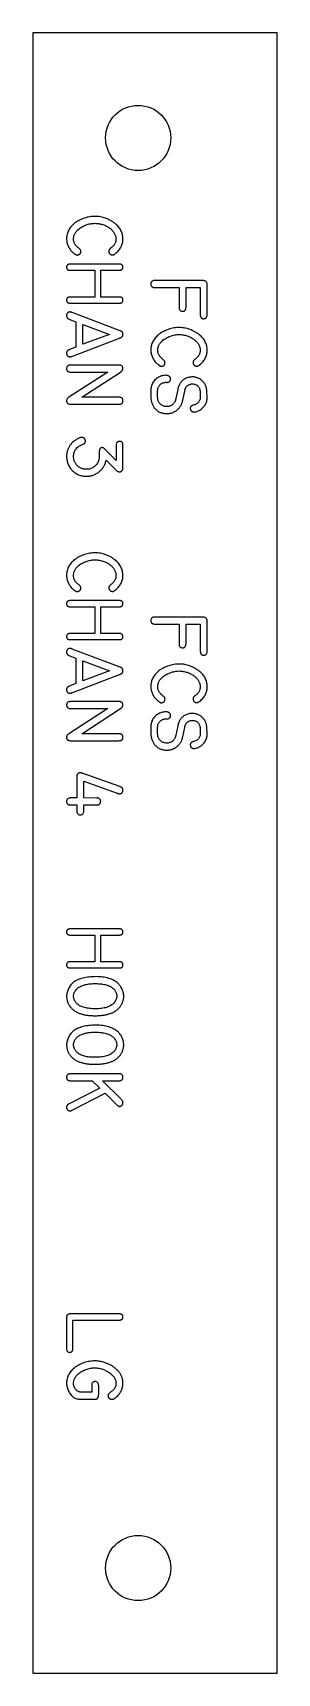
# Model space of a CAD drawing. Header units: inches. Extents: x 118.04 to 118.76, y 248.09 to 252.96.
import ezdxf

# ---------------------------------------------------------------- set-up
doc = ezdxf.new("R2010")
doc.units = ezdxf.units.IN
doc.header["$MEASUREMENT"] = 0

msp = doc.modelspace()

# ---------------------------------------------------------------- linework, layer by layer
at = {"color": 7, "linetype": 'Continuous', "lineweight": 25}
for p, q in [((118.7633, 252.9625), (118.0383, 252.9625)), ((118.0383, 252.9625), (118.0383, 248.0875)), ((118.7633, 248.0875), (118.7633, 252.9625)), ((118.3057, 252.3494), (118.3057, 252.3494)), ((118.2935, 252.2751), (118.1499, 252.2751)), ((118.1499, 252.2567), (118.2222, 252.2567)), ((118.2222, 252.2567), (118.2222, 252.1773)), ((118.2405, 252.1773), (118.2405, 252.2567)), ((118.2405, 252.2567), (118.2941, 252.2567)), ((118.4019, 252.2055), (118.4722, 252.2055)), ((118.5417, 252.2262), (118.402, 252.2262)), ((118.4722, 252.2055), (118.4722, 252.1497)), ((118.4929, 252.1489), (118.4929, 252.2055)), ((118.4929, 252.2055), (118.535, 252.2055)), ((118.535, 252.2055), (118.535, 252.1261)), ((118.5557, 252.1261), (118.5557, 252.2114)), ((118.1506, 252.159), (118.2941, 252.159)), ((118.2222, 252.1773), (118.1509, 252.1773)), ((118.2951, 252.1773), (118.2405, 252.1773)), ((118.1455, 252.1118), (118.1663, 252.1038)), ((118.2977, 252.0771), (118.1554, 252.131)), ((118.1663, 252.1038), (118.1663, 252.0284)), ((118.187, 252.096), (118.2655, 252.0664)), ((118.187, 252.0367), (118.187, 252.096)), ((118.1537, 252.0007), (118.2955, 252.0551)), ((118.2655, 252.0664), (118.187, 252.0367)), ((118.1663, 252.0284), (118.1468, 252.0211)), ((118.5557, 252.0189), (118.5557, 252.0189)), ((118.2606, 251.9542), (118.1451, 251.8794)), ((118.1503, 251.9542), (118.2606, 251.9542)), ((118.2927, 251.9748), (118.1519, 251.9748)), ((118.1838, 251.8794), (118.2986, 251.9544)), ((118.3884, 251.8967), (118.3884, 251.8804)), ((118.4086, 251.8815), (118.4086, 251.8965)), ((118.4345, 251.9236), (118.4365, 251.9236)), ((118.4684, 251.9025), (118.4627, 251.8755)), ((118.4833, 251.8703), (118.4889, 251.8975)), ((118.5349, 251.8954), (118.5352, 251.8828)), ((118.5557, 251.8805), (118.5549, 251.8967)), ((118.1501, 251.8587), (118.2932, 251.8587)), ((118.2923, 251.8794), (118.1838, 251.8794)), ((118.5352, 251.8828), (118.5352, 251.8815)), ((118.5557, 251.879), (118.5557, 251.8805)), ((118.2854, 251.6919), (118.2532, 251.7241)), ((118.2854, 251.7334), (118.2854, 251.6919)), ((118.3057, 251.674), (118.3057, 251.7349)), ((118.2555, 251.6921), (118.2841, 251.6635)), ((118.3057, 251.3494), (118.3057, 251.3494)), ((118.2935, 251.2751), (118.1499, 251.2751)), ((118.1499, 251.2567), (118.2222, 251.2567)), ((118.2222, 251.2567), (118.2222, 251.1773)), ((118.2405, 251.1773), (118.2405, 251.2567)), ((118.2405, 251.2567), (118.2941, 251.2567)), ((118.5417, 251.2262), (118.402, 251.2262)), ((118.5557, 251.1261), (118.5557, 251.2114)), ((118.2222, 251.1773), (118.1509, 251.1773)), ((118.2951, 251.1773), (118.2405, 251.1773)), ((118.4019, 251.2055), (118.4722, 251.2055)), ((118.4722, 251.2055), (118.4722, 251.1497)), ((118.4929, 251.1489), (118.4929, 251.2055)), ((118.4929, 251.2055), (118.535, 251.2055)), ((118.535, 251.2055), (118.535, 251.1261)), ((118.1455, 251.1118), (118.1663, 251.1038)), ((118.1506, 251.159), (118.2941, 251.159)), ((118.2977, 251.0771), (118.1554, 251.131)), ((118.1663, 251.1038), (118.1663, 251.0284)), ((118.187, 251.096), (118.2655, 251.0664)), ((118.187, 251.0367), (118.187, 251.096)), ((118.2655, 251.0664), (118.187, 251.0367)), ((118.1663, 251.0284), (118.1468, 251.0211)), ((118.1537, 251.0007), (118.2955, 251.0551)), ((118.5557, 251.0189), (118.5557, 251.0189)), ((118.2927, 250.9748), (118.1519, 250.9748)), ((118.2606, 250.9542), (118.1451, 250.8794)), ((118.1503, 250.9542), (118.2606, 250.9542)), ((118.1838, 250.8794), (118.2986, 250.9544)), ((118.4345, 250.9236), (118.4365, 250.9236)), ((118.2923, 250.8794), (118.1838, 250.8794)), ((118.3884, 250.8967), (118.3884, 250.8804)), ((118.4086, 250.8815), (118.4086, 250.8965)), ((118.4684, 250.9025), (118.4627, 250.8755)), ((118.4833, 250.8703), (118.4889, 250.8975)), ((118.5349, 250.8954), (118.5352, 250.8828)), ((118.5352, 250.8828), (118.5352, 250.8815)), ((118.5557, 250.8805), (118.5549, 250.8967)), ((118.5557, 250.879), (118.5557, 250.8805)), ((118.1501, 250.8587), (118.2932, 250.8587)), ((118.1686, 250.7479), (118.1687, 250.6885)), ((118.1873, 250.7609), (118.1854, 250.7617)), ((118.2968, 250.7222), (118.1873, 250.7609)), ((118.1893, 250.6885), (118.1893, 250.7381)), ((118.1893, 250.7381), (118.2886, 250.7029)), ((118.2978, 250.7217), (118.2968, 250.7222)), ((118.1687, 250.6885), (118.1527, 250.6885)), ((118.2269, 250.6883), (118.1893, 250.6885)), ((118.2282, 250.6885), (118.2269, 250.6883)), ((118.2886, 250.7029), (118.2899, 250.7024)), ((118.1529, 250.6679), (118.1687, 250.6679)), ((118.1687, 250.6679), (118.1687, 250.6523)), ((118.1893, 250.6513), (118.1893, 250.6679)), ((118.1893, 250.6679), (118.2282, 250.6679)), ((118.2935, 250.2995), (118.1499, 250.2995)), ((118.1499, 250.2812), (118.2222, 250.2812)), ((118.2222, 250.2812), (118.2222, 250.2017)), ((118.2405, 250.2017), (118.2405, 250.2812)), ((118.2405, 250.2812), (118.2941, 250.2812)), ((118.2222, 250.2017), (118.1509, 250.2017)), ((118.2951, 250.2017), (118.2405, 250.2017)), ((118.1506, 250.1834), (118.2941, 250.1834)), ((118.2873, 250.0993), (118.2874, 250.0994)), ((118.308, 250.0993), (118.308, 250.0994)), ((118.2873, 249.955), (118.2874, 249.955)), ((118.308, 249.955), (118.308, 249.955)), ((118.1499, 249.8483), (118.2147, 249.8483)), ((118.292, 249.8689), (118.1501, 249.8689)), ((118.2147, 249.8483), (118.2373, 249.8261)), ((118.3015, 249.7922), (118.2449, 249.8483)), ((118.2449, 249.8483), (118.293, 249.8483)), ((118.2373, 249.8261), (118.1461, 249.7799)), ((118.1552, 249.7608), (118.253, 249.8108)), ((118.253, 249.8108), (118.2872, 249.7769)), ((118.1384, 249.1437), (118.1384, 249.0547)), ((118.2945, 249.1552), (118.1508, 249.1552)), ((118.1567, 249.0529), (118.1567, 249.1369)), ((118.1567, 249.1369), (118.2945, 249.1369)), ((118.2129, 248.9224), (118.1867, 248.9224)), ((118.2129, 248.9407), (118.2129, 248.9224)), ((118.2336, 248.9153), (118.2336, 248.9397)), ((118.1801, 248.9018), (118.2195, 248.9018)), ((118.0383, 248.0875), (118.7633, 248.0875))]:
    msp.add_line(p, q, dxfattribs=at)
for centre in [(118.3508, 252.65), (118.3508, 248.4)]:
    msp.add_circle(centre, 0.0968, dxfattribs=at)
for points, knots in [([(118.1633, 252.3974), (118.1613, 252.3957), (118.1575, 252.3926), (118.1524, 252.3874), (118.148, 252.3819), (118.1445, 252.3761), (118.1417, 252.3701), (118.1398, 252.3638), (118.1386, 252.3573), (118.1385, 252.3529), (118.1384, 252.3506)], [0, 0, 0, 0, 0.139278, 0.27153, 0.397654, 0.519268, 0.638444, 0.757385, 0.876903, 1, 1, 1, 1]), ([(118.2234, 252.417), (118.2206, 252.417), (118.2152, 252.4169), (118.2071, 252.4158), (118.1991, 252.4143), (118.1914, 252.412), (118.1838, 252.4092), (118.1766, 252.4059), (118.1697, 252.402), (118.1655, 252.3989), (118.1633, 252.3974)], [0, 0, 0, 0, 0.127967, 0.254496, 0.380212, 0.506112, 0.631069, 0.754595, 0.877264, 1, 1, 1, 1]), ([(118.1729, 252.378), (118.1746, 252.3794), (118.1781, 252.3822), (118.1837, 252.3857), (118.1897, 252.3889), (118.196, 252.3915), (118.2025, 252.3936), (118.2091, 252.3952), (118.2157, 252.3961), (118.2201, 252.3963), (118.2224, 252.3964)], [0, 0, 0, 0, 0.123417, 0.246338, 0.371618, 0.499274, 0.627214, 0.753073, 0.876687, 1, 1, 1, 1]), ([(118.2224, 252.3964), (118.2245, 252.3963), (118.2286, 252.3961), (118.2346, 252.3953), (118.2405, 252.3942), (118.2461, 252.3926), (118.2515, 252.3906), (118.2566, 252.3883), (118.2615, 252.3855), (118.2661, 252.3824), (118.2703, 252.3789), (118.2741, 252.3753), (118.2773, 252.3715), (118.28, 252.3675), (118.282, 252.3633), (118.2836, 252.359), (118.2847, 252.3545), (118.2849, 252.3514), (118.285, 252.3499)], [0, 0, 0, 0, 0.073666, 0.144796, 0.214161, 0.282131, 0.348705, 0.414322, 0.47981, 0.545603, 0.609672, 0.670699, 0.72834, 0.784109, 0.838291, 0.891681, 0.945306, 1, 1, 1, 1]), ([(118.2822, 252.3959), (118.28, 252.3975), (118.2757, 252.4007), (118.2688, 252.4049), (118.2616, 252.4085), (118.2542, 252.4116), (118.2466, 252.414), (118.2389, 252.4157), (118.2312, 252.4168), (118.226, 252.417), (118.2234, 252.417)], [0, 0, 0, 0, 0.1281105, 0.2552889, 0.3812477, 0.5070703, 0.6317398, 0.7553642, 0.877608, 1, 1, 1, 1]), ([(118.3057, 252.3494), (118.3056, 252.3516), (118.3054, 252.3561), (118.3043, 252.3627), (118.3024, 252.3689), (118.2999, 252.375), (118.2965, 252.3807), (118.2925, 252.3861), (118.2877, 252.3912), (118.2841, 252.3943), (118.2822, 252.3959)], [0, 0, 0, 0, 0.125974, 0.248273, 0.369161, 0.489316, 0.611013, 0.735673, 0.864409, 1, 1, 1, 1]), ([(118.1384, 252.3506), (118.1385, 252.3487), (118.1386, 252.3448), (118.1395, 252.3392), (118.1409, 252.3338), (118.1429, 252.3286), (118.1455, 252.3236), (118.1486, 252.3189), (118.1523, 252.3143), (118.1551, 252.3116), (118.1566, 252.3102)], [0, 0, 0, 0, 0.126835, 0.251006, 0.373148, 0.493438, 0.616007, 0.740189, 0.867603, 1, 1, 1, 1]), ([(118.1591, 252.3494), (118.1591, 252.3507), (118.1591, 252.3534), (118.1598, 252.3574), (118.1608, 252.3612), (118.1624, 252.3649), (118.1643, 252.3684), (118.1668, 252.3718), (118.1696, 252.375), (118.1718, 252.377), (118.1729, 252.378)], [0, 0, 0, 0, 0.123712, 0.244398, 0.364644, 0.484372, 0.606921, 0.731908, 0.862543, 1, 1, 1, 1]), ([(118.1754, 252.3215), (118.1741, 252.3225), (118.1716, 252.3245), (118.1682, 252.3278), (118.1653, 252.3312), (118.163, 252.3346), (118.1611, 252.3382), (118.1599, 252.3418), (118.1591, 252.3456), (118.1591, 252.3481), (118.1591, 252.3494)], [0, 0, 0, 0, 0.1498637, 0.2898608, 0.4211626, 0.5441775, 0.6617348, 0.7759909, 0.8873686, 1, 1, 1, 1]), ([(118.285, 252.3499), (118.285, 252.3486), (118.2849, 252.3462), (118.2842, 252.3427), (118.2832, 252.3392), (118.2816, 252.3359), (118.2797, 252.3327), (118.2773, 252.3297), (118.2745, 252.3267), (118.2723, 252.3249), (118.2712, 252.324)], [0, 0, 0, 0, 0.1198871, 0.2379505, 0.3556739, 0.4756147, 0.5975274, 0.7246333, 0.858377, 1, 1, 1, 1]), ([(118.284, 252.3069), (118.2857, 252.3084), (118.2891, 252.3114), (118.2935, 252.3164), (118.2973, 252.3214), (118.3004, 252.3267), (118.3028, 252.3321), (118.3044, 252.3377), (118.3055, 252.3435), (118.3056, 252.3474), (118.3057, 252.3494)], [0, 0, 0, 0, 0.140976, 0.274751, 0.402411, 0.525426, 0.644705, 0.762596, 0.880275, 1, 1, 1, 1]), ([(118.1566, 252.3102), (118.1573, 252.3094), (118.1588, 252.3081), (118.1609, 252.3063), (118.1627, 252.3049), (118.1648, 252.3035), (118.1671, 252.3023), (118.169, 252.3022), (118.1699, 252.3021)], [0, 0, 0, 0, 0.200338, 0.371881, 0.518403, 0.638668, 0.833777, 1, 1, 1, 1]), ([(118.1699, 252.3021), (118.1707, 252.3021), (118.1721, 252.3022), (118.1742, 252.3028), (118.176, 252.3037), (118.1776, 252.3049), (118.1789, 252.3064), (118.1798, 252.3081), (118.1804, 252.3101), (118.1804, 252.3114), (118.1805, 252.3122)], [0, 0, 0, 0, 0.140867, 0.2699122, 0.3923576, 0.5112513, 0.6312442, 0.7497413, 0.8702082, 1, 1, 1, 1]), ([(118.1805, 252.3122), (118.1805, 252.3131), (118.1804, 252.3149), (118.1795, 252.3175), (118.1778, 252.3196), (118.1763, 252.3208), (118.1754, 252.3215)], [0, 0, 0, 0, 0.259798, 0.482573, 0.716463, 1, 1, 1, 1]), ([(118.2712, 252.324), (118.2705, 252.3234), (118.2692, 252.3224), (118.2675, 252.3209), (118.2662, 252.3196), (118.2649, 252.3179), (118.2638, 252.3156), (118.2638, 252.3137), (118.2638, 252.3127)], [0, 0, 0, 0, 0.1862, 0.34419, 0.480176, 0.589918, 0.786206, 1, 1, 1, 1]), ([(118.2638, 252.3127), (118.2638, 252.312), (118.2639, 252.3106), (118.2646, 252.3086), (118.2656, 252.3068), (118.2669, 252.3053), (118.2685, 252.304), (118.2704, 252.3031), (118.2724, 252.3025), (118.2738, 252.3024), (118.2745, 252.3023)], [0, 0, 0, 0, 0.128503, 0.250933, 0.372072, 0.496851, 0.620519, 0.743481, 0.867365, 1, 1, 1, 1]), ([(118.2745, 252.3023), (118.2753, 252.3024), (118.2768, 252.3024), (118.2792, 252.3033), (118.2815, 252.3048), (118.2831, 252.3061), (118.284, 252.3069)], [0, 0, 0, 0, 0.217331, 0.424758, 0.675269, 1, 1, 1, 1]), ([(118.1499, 252.2751), (118.149, 252.275), (118.1472, 252.275), (118.1448, 252.2746), (118.1427, 252.2739), (118.141, 252.2729), (118.1398, 252.2715), (118.1389, 252.2699), (118.1384, 252.2679), (118.1384, 252.2665), (118.1384, 252.2657)], [0, 0, 0, 0, 0.162548, 0.30485, 0.431316, 0.542234, 0.647546, 0.754139, 0.870198, 1, 1, 1, 1]), ([(118.1384, 252.2657), (118.1384, 252.265), (118.1384, 252.2637), (118.1389, 252.2618), (118.1398, 252.2601), (118.1411, 252.2588), (118.1427, 252.2578), (118.1448, 252.2572), (118.1472, 252.2568), (118.149, 252.2567), (118.1499, 252.2567)], [0, 0, 0, 0, 0.127384, 0.240951, 0.347211, 0.452502, 0.563896, 0.691499, 0.835879, 1, 1, 1, 1]), ([(118.2998, 252.2745), (118.2994, 252.2747), (118.2986, 252.2749), (118.2973, 252.275), (118.2956, 252.2751), (118.2943, 252.2751), (118.2935, 252.2751)], [0, 0, 0, 0, 0.195991, 0.38213, 0.624825, 1, 1, 1, 1]), ([(118.2941, 252.2567), (118.295, 252.2568), (118.2967, 252.2568), (118.2991, 252.2572), (118.3012, 252.258), (118.3028, 252.259), (118.3042, 252.2604), (118.3051, 252.262), (118.3056, 252.2639), (118.3056, 252.2653), (118.3057, 252.266)], [0, 0, 0, 0, 0.161263, 0.305132, 0.431394, 0.545061, 0.651217, 0.75975, 0.873174, 1, 1, 1, 1]), ([(118.3057, 252.266), (118.3056, 252.267), (118.3054, 252.2689), (118.3042, 252.2715), (118.3023, 252.2735), (118.3006, 252.2742), (118.2998, 252.2745)], [0, 0, 0, 0, 0.275603, 0.514811, 0.74911, 1, 1, 1, 1]), ([(118.3943, 252.2254), (118.3934, 252.2249), (118.3918, 252.224), (118.3899, 252.2217), (118.3887, 252.2189), (118.3885, 252.2169), (118.3884, 252.2159)], [0, 0, 0, 0, 0.250903, 0.48689, 0.729329, 1, 1, 1, 1]), ([(118.3884, 252.2159), (118.3885, 252.2148), (118.3887, 252.2126), (118.3898, 252.2101), (118.3911, 252.2085), (118.3923, 252.2075), (118.3936, 252.2067), (118.3946, 252.2064), (118.3951, 252.2063)], [0, 0, 0, 0, 0.26078, 0.512489, 0.636112, 0.755303, 0.87614, 1, 1, 1, 1]), ([(118.402, 252.2262), (118.401, 252.2262), (118.3993, 252.2261), (118.3972, 252.2261), (118.3957, 252.2259), (118.3948, 252.2256), (118.3943, 252.2254)], [0, 0, 0, 0, 0.3837951, 0.6325965, 0.8130639, 1, 1, 1, 1]), ([(118.3951, 252.2063), (118.3955, 252.2061), (118.3963, 252.2058), (118.3977, 252.2055), (118.3996, 252.2055), (118.4011, 252.2055), (118.4019, 252.2055)], [0, 0, 0, 0, 0.188159, 0.368333, 0.619043, 1, 1, 1, 1]), ([(118.5557, 252.2114), (118.5558, 252.2126), (118.5559, 252.2147), (118.5554, 252.2178), (118.5544, 252.2204), (118.5529, 252.2226), (118.5508, 252.2242), (118.5482, 252.2254), (118.5451, 252.2261), (118.5429, 252.2261), (118.5417, 252.2262)], [0, 0, 0, 0, 0.144577, 0.272826, 0.385389, 0.493818, 0.602537, 0.718646, 0.850117, 1, 1, 1, 1]), ([(118.1445, 252.1768), (118.1436, 252.1765), (118.1419, 252.1759), (118.1399, 252.1739), (118.1387, 252.1713), (118.1385, 252.1693), (118.1384, 252.1682)], [0, 0, 0, 0, 0.248744, 0.478059, 0.72074, 1, 1, 1, 1]), ([(118.1384, 252.1682), (118.1384, 252.1675), (118.1385, 252.166), (118.1389, 252.164), (118.1398, 252.1623), (118.1411, 252.161), (118.1429, 252.16), (118.1451, 252.1594), (118.1477, 252.159), (118.1496, 252.159), (118.1506, 252.159)], [0, 0, 0, 0, 0.128851, 0.242222, 0.34632, 0.445918, 0.553771, 0.677727, 0.826395, 1, 1, 1, 1]), ([(118.1509, 252.1773), (118.15, 252.1773), (118.1487, 252.1773), (118.1469, 252.1773), (118.1456, 252.1771), (118.1449, 252.1769), (118.1445, 252.1768)], [0, 0, 0, 0, 0.397951, 0.647348, 0.818719, 1, 1, 1, 1]), ([(118.2941, 252.159), (118.295, 252.159), (118.2967, 252.159), (118.2992, 252.1594), (118.3012, 252.1601), (118.303, 252.161), (118.3042, 252.1624), (118.3051, 252.164), (118.3057, 252.1659), (118.3057, 252.1673), (118.3057, 252.168)], [0, 0, 0, 0, 0.163459, 0.307206, 0.43425, 0.54884, 0.65367, 0.759464, 0.873083, 1, 1, 1, 1]), ([(118.3057, 252.168), (118.3056, 252.1687), (118.3055, 252.1701), (118.305, 252.172), (118.304, 252.1737), (118.3028, 252.1751), (118.3012, 252.1763), (118.2994, 252.1771), (118.2973, 252.1774), (118.2959, 252.1773), (118.2951, 252.1773)], [0, 0, 0, 0, 0.13216, 0.252648, 0.371311, 0.491779, 0.611926, 0.732755, 0.859457, 1, 1, 1, 1]), ([(118.4722, 252.1497), (118.4722, 252.1487), (118.4722, 252.1469), (118.4723, 252.1445), (118.4726, 252.1428), (118.4728, 252.1419), (118.4729, 252.1414)], [0, 0, 0, 0, 0.380273, 0.645893, 0.834543, 1, 1, 1, 1]), ([(118.4729, 252.1414), (118.4734, 252.1404), (118.4742, 252.1386), (118.4764, 252.1365), (118.4792, 252.1352), (118.4813, 252.135), (118.4824, 252.1349)], [0, 0, 0, 0, 0.254748, 0.489697, 0.729831, 1, 1, 1, 1]), ([(118.4824, 252.1349), (118.4832, 252.1349), (118.4848, 252.1349), (118.487, 252.1355), (118.4889, 252.1366), (118.4905, 252.1382), (118.4916, 252.1403), (118.4924, 252.1428), (118.4928, 252.1457), (118.4929, 252.1478), (118.4929, 252.1489)], [0, 0, 0, 0, 0.124678, 0.235438, 0.340623, 0.446501, 0.558822, 0.687748, 0.833953, 1, 1, 1, 1]), ([(118.148, 252.133), (118.1473, 252.1329), (118.146, 252.1328), (118.1441, 252.1322), (118.1424, 252.1311), (118.141, 252.1298), (118.1399, 252.1281), (118.139, 252.1263), (118.1385, 252.1243), (118.1385, 252.1229), (118.1384, 252.1222)], [0, 0, 0, 0, 0.127972, 0.249873, 0.368135, 0.490036, 0.615246, 0.737041, 0.865734, 1, 1, 1, 1]), ([(118.1384, 252.1222), (118.1384, 252.1216), (118.1384, 252.1205), (118.1388, 252.1188), (118.1393, 252.1173), (118.1401, 252.116), (118.1411, 252.1147), (118.1424, 252.1136), (118.1438, 252.1126), (118.1449, 252.1121), (118.1455, 252.1118)], [0, 0, 0, 0, 0.130371, 0.252246, 0.37072, 0.486173, 0.603992, 0.72704, 0.858003, 1, 1, 1, 1]), ([(118.1554, 252.131), (118.1549, 252.1312), (118.1539, 252.1315), (118.1526, 252.132), (118.1516, 252.1323), (118.1505, 252.1327), (118.1493, 252.1329), (118.1484, 252.133), (118.148, 252.133)], [0, 0, 0, 0, 0.2188741, 0.3938746, 0.5406801, 0.6488911, 0.8263227, 1, 1, 1, 1]), ([(118.4734, 252.0865), (118.4706, 252.0865), (118.4652, 252.0864), (118.4571, 252.0853), (118.4491, 252.0838), (118.4414, 252.0815), (118.4338, 252.0787), (118.4266, 252.0754), (118.4197, 252.0715), (118.4155, 252.0684), (118.4133, 252.0669)], [0, 0, 0, 0, 0.127967, 0.254496, 0.380212, 0.506112, 0.631069, 0.754595, 0.877264, 1, 1, 1, 1]), ([(118.5322, 252.0654), (118.53, 252.067), (118.5257, 252.0702), (118.5188, 252.0744), (118.5116, 252.078), (118.5042, 252.0811), (118.4966, 252.0835), (118.4889, 252.0852), (118.4812, 252.0863), (118.476, 252.0865), (118.4734, 252.0865)], [0, 0, 0, 0, 0.1281105, 0.2552889, 0.3812477, 0.5070703, 0.6317398, 0.7553642, 0.877608, 1, 1, 1, 1]), ([(118.535, 252.1261), (118.535, 252.125), (118.535, 252.1231), (118.5356, 252.1204), (118.5363, 252.118), (118.5375, 252.1161), (118.539, 252.1146), (118.5408, 252.1136), (118.543, 252.1128), (118.5445, 252.1128), (118.5453, 252.1128)], [0, 0, 0, 0, 0.1624536, 0.3050075, 0.4313173, 0.5442859, 0.652707, 0.7595302, 0.8726731, 1, 1, 1, 1]), ([(118.5453, 252.1128), (118.5461, 252.1128), (118.5477, 252.1129), (118.5498, 252.1136), (118.5516, 252.1147), (118.5531, 252.1162), (118.5543, 252.1181), (118.555, 252.1204), (118.5555, 252.1231), (118.5556, 252.125), (118.5557, 252.1261)], [0, 0, 0, 0, 0.1247812, 0.2394606, 0.3481377, 0.4561087, 0.5700231, 0.6973905, 0.8392629, 1, 1, 1, 1]), ([(118.2955, 252.0551), (118.2964, 252.0554), (118.2982, 252.0561), (118.3004, 252.0574), (118.3023, 252.0585), (118.3037, 252.0598), (118.3047, 252.0613), (118.3053, 252.063), (118.3057, 252.0648), (118.3057, 252.0662), (118.3057, 252.0669)], [0, 0, 0, 0, 0.17756, 0.330545, 0.458567, 0.565864, 0.664258, 0.767056, 0.878117, 1, 1, 1, 1]), ([(118.3057, 252.0669), (118.3057, 252.0674), (118.3057, 252.0685), (118.3054, 252.0701), (118.3048, 252.0716), (118.304, 252.073), (118.3028, 252.0742), (118.3014, 252.0754), (118.2997, 252.0763), (118.2984, 252.0769), (118.2977, 252.0771)], [0, 0, 0, 0, 0.1216, 0.234761, 0.346222, 0.458938, 0.577979, 0.706875, 0.847112, 1, 1, 1, 1]), ([(118.4133, 252.0669), (118.4113, 252.0652), (118.4075, 252.0621), (118.4024, 252.0569), (118.398, 252.0514), (118.3945, 252.0456), (118.3917, 252.0396), (118.3898, 252.0333), (118.3886, 252.0268), (118.3885, 252.0224), (118.3884, 252.0201)], [0, 0, 0, 0, 0.139278, 0.27153, 0.397654, 0.519268, 0.638444, 0.757385, 0.876903, 1, 1, 1, 1]), ([(118.4091, 252.0189), (118.4091, 252.0202), (118.4091, 252.0229), (118.4098, 252.0269), (118.4108, 252.0307), (118.4124, 252.0344), (118.4143, 252.0379), (118.4168, 252.0413), (118.4196, 252.0445), (118.4218, 252.0465), (118.4229, 252.0475)], [0, 0, 0, 0, 0.123712, 0.244398, 0.364644, 0.484372, 0.606921, 0.731908, 0.862543, 1, 1, 1, 1]), ([(118.4229, 252.0475), (118.4246, 252.0489), (118.4281, 252.0517), (118.4337, 252.0552), (118.4397, 252.0584), (118.446, 252.061), (118.4525, 252.0631), (118.4591, 252.0647), (118.4657, 252.0656), (118.4701, 252.0658), (118.4724, 252.0659)], [0, 0, 0, 0, 0.123417, 0.246338, 0.371618, 0.499274, 0.627214, 0.753073, 0.876687, 1, 1, 1, 1]), ([(118.4724, 252.0659), (118.4745, 252.0658), (118.4786, 252.0656), (118.4846, 252.0648), (118.4905, 252.0637), (118.4961, 252.0621), (118.5015, 252.0601), (118.5066, 252.0578), (118.5115, 252.055), (118.5161, 252.0519), (118.5203, 252.0484), (118.5241, 252.0448), (118.5273, 252.041), (118.53, 252.037), (118.532, 252.0328), (118.5336, 252.0285), (118.5347, 252.024), (118.5349, 252.0209), (118.535, 252.0194)], [0, 0, 0, 0, 0.073666, 0.144796, 0.214161, 0.282131, 0.348705, 0.414322, 0.47981, 0.545603, 0.609672, 0.670699, 0.72834, 0.784109, 0.838291, 0.891681, 0.945306, 1, 1, 1, 1]), ([(118.5557, 252.0189), (118.5556, 252.0211), (118.5554, 252.0256), (118.5543, 252.0322), (118.5524, 252.0384), (118.5499, 252.0445), (118.5465, 252.0502), (118.5425, 252.0556), (118.5377, 252.0607), (118.5341, 252.0638), (118.5322, 252.0654)], [0, 0, 0, 0, 0.125974, 0.248273, 0.369161, 0.489316, 0.611013, 0.735673, 0.864409, 1, 1, 1, 1]), ([(118.1468, 252.0211), (118.146, 252.0208), (118.1447, 252.0203), (118.143, 252.0192), (118.1414, 252.0181), (118.1403, 252.0168), (118.1393, 252.0154), (118.1387, 252.0139), (118.1384, 252.0123), (118.1384, 252.0111), (118.1384, 252.0106)], [0, 0, 0, 0, 0.156558, 0.295639, 0.424285, 0.542978, 0.656822, 0.767909, 0.879838, 1, 1, 1, 1]), ([(118.1384, 252.0106), (118.1384, 252.0098), (118.1385, 252.0084), (118.1391, 252.0064), (118.1399, 252.0046), (118.1411, 252.0029), (118.1425, 252.0016), (118.1442, 252.0005), (118.146, 251.9999), (118.1473, 251.9998), (118.148, 251.9997)], [0, 0, 0, 0, 0.134406, 0.263812, 0.388741, 0.514081, 0.63611, 0.756416, 0.874147, 1, 1, 1, 1]), ([(118.148, 251.9997), (118.1484, 251.9998), (118.1494, 251.9998), (118.1508, 252), (118.1523, 252.0003), (118.1533, 252.0006), (118.1537, 252.0007)], [0, 0, 0, 0, 0.225997, 0.491418, 0.766256, 1, 1, 1, 1]), ([(118.3884, 252.0201), (118.3885, 252.0182), (118.3886, 252.0143), (118.3895, 252.0087), (118.3909, 252.0033), (118.3929, 251.9981), (118.3955, 251.9931), (118.3986, 251.9884), (118.4023, 251.9838), (118.4051, 251.9811), (118.4066, 251.9797)], [0, 0, 0, 0, 0.126835, 0.251006, 0.373148, 0.493438, 0.616007, 0.740189, 0.867603, 1, 1, 1, 1]), ([(118.4254, 251.991), (118.4241, 251.992), (118.4216, 251.994), (118.4182, 251.9973), (118.4153, 252.0007), (118.413, 252.0041), (118.4111, 252.0077), (118.4099, 252.0113), (118.4091, 252.0151), (118.4091, 252.0176), (118.4091, 252.0189)], [0, 0, 0, 0, 0.1498637, 0.2898608, 0.4211626, 0.5441775, 0.6617348, 0.7759909, 0.8873686, 1, 1, 1, 1]), ([(118.4305, 251.9817), (118.4305, 251.9826), (118.4304, 251.9844), (118.4295, 251.987), (118.4278, 251.9891), (118.4263, 251.9903), (118.4254, 251.991)], [0, 0, 0, 0, 0.259798, 0.482573, 0.716463, 1, 1, 1, 1]), ([(118.5212, 251.9935), (118.5205, 251.9929), (118.5192, 251.9919), (118.5175, 251.9904), (118.5162, 251.9891), (118.5149, 251.9874), (118.5138, 251.9851), (118.5138, 251.9832), (118.5138, 251.9822)], [0, 0, 0, 0, 0.1862, 0.34419, 0.480176, 0.589918, 0.786206, 1, 1, 1, 1]), ([(118.535, 252.0194), (118.535, 252.0181), (118.5349, 252.0157), (118.5342, 252.0122), (118.5332, 252.0087), (118.5316, 252.0054), (118.5297, 252.0022), (118.5273, 251.9992), (118.5245, 251.9962), (118.5223, 251.9944), (118.5212, 251.9935)], [0, 0, 0, 0, 0.1198871, 0.2379505, 0.3556739, 0.4756147, 0.5975274, 0.7246333, 0.858377, 1, 1, 1, 1]), ([(118.534, 251.9764), (118.5357, 251.9779), (118.5391, 251.9809), (118.5435, 251.9859), (118.5473, 251.9909), (118.5504, 251.9962), (118.5528, 252.0016), (118.5544, 252.0072), (118.5555, 252.013), (118.5556, 252.0169), (118.5557, 252.0189)], [0, 0, 0, 0, 0.140976, 0.274751, 0.402411, 0.525426, 0.644705, 0.762596, 0.880275, 1, 1, 1, 1]), ([(118.1435, 251.9738), (118.1428, 251.9733), (118.1413, 251.9723), (118.1397, 251.9701), (118.1387, 251.9675), (118.1385, 251.9656), (118.1384, 251.9646)], [0, 0, 0, 0, 0.247683, 0.484068, 0.729372, 1, 1, 1, 1]), ([(118.1384, 251.9646), (118.1385, 251.9638), (118.1385, 251.9623), (118.1391, 251.9602), (118.1401, 251.9584), (118.1414, 251.9569), (118.1432, 251.9557), (118.1452, 251.9549), (118.1477, 251.9543), (118.1494, 251.9542), (118.1503, 251.9542)], [0, 0, 0, 0, 0.132282, 0.252257, 0.362882, 0.471937, 0.585493, 0.708175, 0.845335, 1, 1, 1, 1]), ([(118.1519, 251.9748), (118.1508, 251.9748), (118.149, 251.9748), (118.1466, 251.9747), (118.1449, 251.9743), (118.144, 251.974), (118.1435, 251.9738)], [0, 0, 0, 0, 0.379113, 0.640589, 0.832457, 1, 1, 1, 1]), ([(118.2996, 251.9743), (118.2992, 251.9744), (118.2984, 251.9746), (118.2971, 251.9748), (118.2952, 251.9748), (118.2936, 251.9748), (118.2927, 251.9748)], [0, 0, 0, 0, 0.16399, 0.339564, 0.598586, 1, 1, 1, 1]), ([(118.2986, 251.9544), (118.2992, 251.9548), (118.3004, 251.9557), (118.3019, 251.9569), (118.3032, 251.9582), (118.3044, 251.9599), (118.3055, 251.9621), (118.3056, 251.9641), (118.3057, 251.9651)], [0, 0, 0, 0, 0.167902, 0.319224, 0.450889, 0.566381, 0.780093, 1, 1, 1, 1]), ([(118.3057, 251.9651), (118.3056, 251.9661), (118.3054, 251.9681), (118.304, 251.9708), (118.3022, 251.9732), (118.3004, 251.9739), (118.2996, 251.9743)], [0, 0, 0, 0, 0.257226, 0.515442, 0.763924, 1, 1, 1, 1]), ([(118.4327, 251.9446), (118.4305, 251.9444), (118.4262, 251.9442), (118.4198, 251.9428), (118.4137, 251.9404), (118.408, 251.9372), (118.4028, 251.9333), (118.3983, 251.9287), (118.3945, 251.9235), (118.3926, 251.9196), (118.3917, 251.9176)], [0, 0, 0, 0, 0.127241, 0.252168, 0.376156, 0.50286, 0.628406, 0.751767, 0.874665, 1, 1, 1, 1]), ([(118.4066, 251.9797), (118.4073, 251.9789), (118.4088, 251.9776), (118.4109, 251.9758), (118.4127, 251.9744), (118.4148, 251.973), (118.4171, 251.9718), (118.419, 251.9717), (118.4199, 251.9716)], [0, 0, 0, 0, 0.200338, 0.371881, 0.518403, 0.638668, 0.833777, 1, 1, 1, 1]), ([(118.4199, 251.9716), (118.4207, 251.9716), (118.4221, 251.9717), (118.4242, 251.9723), (118.426, 251.9732), (118.4276, 251.9744), (118.4289, 251.9759), (118.4298, 251.9776), (118.4304, 251.9796), (118.4304, 251.9809), (118.4305, 251.9817)], [0, 0, 0, 0, 0.140867, 0.2699122, 0.3923576, 0.5112513, 0.6312442, 0.7497413, 0.8702082, 1, 1, 1, 1]), ([(118.4471, 251.9334), (118.447, 251.9342), (118.4469, 251.9357), (118.4461, 251.938), (118.4449, 251.9399), (118.4431, 251.9416), (118.441, 251.9429), (118.4385, 251.9439), (118.4357, 251.9444), (118.4338, 251.9445), (118.4327, 251.9446)], [0, 0, 0, 0, 0.118909, 0.232606, 0.342759, 0.45914, 0.581235, 0.710433, 0.847594, 1, 1, 1, 1]), ([(118.5138, 251.9822), (118.5138, 251.9815), (118.5139, 251.9801), (118.5146, 251.9781), (118.5156, 251.9763), (118.5169, 251.9748), (118.5185, 251.9735), (118.5204, 251.9726), (118.5224, 251.972), (118.5238, 251.9719), (118.5245, 251.9718)], [0, 0, 0, 0, 0.128503, 0.250933, 0.372072, 0.496851, 0.620519, 0.743481, 0.867365, 1, 1, 1, 1]), ([(118.5245, 251.9718), (118.5253, 251.9719), (118.5268, 251.9719), (118.5292, 251.9728), (118.5315, 251.9743), (118.5331, 251.9756), (118.534, 251.9764)], [0, 0, 0, 0, 0.217331, 0.424758, 0.675269, 1, 1, 1, 1]), ([(118.3917, 251.9176), (118.3912, 251.9161), (118.3902, 251.9128), (118.3892, 251.9077), (118.3885, 251.9022), (118.3885, 251.8985), (118.3884, 251.8967)], [0, 0, 0, 0, 0.229679, 0.479398, 0.739657, 1, 1, 1, 1]), ([(118.4086, 251.8965), (118.4086, 251.8975), (118.4086, 251.8995), (118.4088, 251.9022), (118.4091, 251.9046), (118.4094, 251.9061), (118.4096, 251.9067)], [0, 0, 0, 0, 0.302236, 0.570237, 0.801137, 1, 1, 1, 1]), ([(118.4096, 251.9067), (118.4101, 251.9079), (118.4109, 251.9102), (118.4129, 251.9134), (118.4154, 251.9163), (118.4183, 251.9189), (118.4216, 251.921), (118.425, 251.9226), (118.4286, 251.9236), (118.431, 251.9238), (118.4322, 251.9239)], [0, 0, 0, 0, 0.123908, 0.246826, 0.372594, 0.502558, 0.632404, 0.757126, 0.878614, 1, 1, 1, 1]), ([(118.4322, 251.9239), (118.4325, 251.9239), (118.4333, 251.9239), (118.434, 251.9237), (118.4345, 251.9236)], [0, 0, 0, 0, 0.336593, 1, 1, 1, 1]), ([(118.4365, 251.9236), (118.4373, 251.9237), (118.4387, 251.9238), (118.4407, 251.9243), (118.4425, 251.9252), (118.4441, 251.9264), (118.4454, 251.9279), (118.4463, 251.9295), (118.4469, 251.9314), (118.447, 251.9327), (118.4471, 251.9334)], [0, 0, 0, 0, 0.137986, 0.267252, 0.391526, 0.514982, 0.636041, 0.754414, 0.873986, 1, 1, 1, 1]), ([(118.4757, 251.9215), (118.4749, 251.9202), (118.4732, 251.9176), (118.4713, 251.9132), (118.4696, 251.9081), (118.4688, 251.9044), (118.4684, 251.9025)], [0, 0, 0, 0, 0.21448, 0.452203, 0.711738, 1, 1, 1, 1]), ([(118.5114, 251.9399), (118.5096, 251.9398), (118.5061, 251.9397), (118.5009, 251.9387), (118.4958, 251.9371), (118.491, 251.935), (118.4864, 251.9323), (118.4823, 251.9292), (118.4787, 251.9256), (118.4767, 251.9228), (118.4757, 251.9215)], [0, 0, 0, 0, 0.127451, 0.254033, 0.379918, 0.507431, 0.633941, 0.756921, 0.878241, 1, 1, 1, 1]), ([(118.4889, 251.8975), (118.4891, 251.8984), (118.4894, 251.9001), (118.4899, 251.9024), (118.4905, 251.9045), (118.491, 251.9057), (118.4912, 251.9063)], [0, 0, 0, 0, 0.300167, 0.571437, 0.801011, 1, 1, 1, 1]), ([(118.4912, 251.9063), (118.4916, 251.9072), (118.4925, 251.9091), (118.4945, 251.9116), (118.4967, 251.9138), (118.4993, 251.9157), (118.5022, 251.9172), (118.5052, 251.9184), (118.5085, 251.9191), (118.5107, 251.9192), (118.5119, 251.9192)], [0, 0, 0, 0, 0.122761, 0.242376, 0.363774, 0.488756, 0.614663, 0.740663, 0.867354, 1, 1, 1, 1]), ([(118.5549, 251.8967), (118.5548, 251.8983), (118.5545, 251.9013), (118.5537, 251.9057), (118.5526, 251.9099), (118.5511, 251.9139), (118.5493, 251.9177), (118.5471, 251.9212), (118.5446, 251.9245), (118.5418, 251.9276), (118.5387, 251.9304), (118.5354, 251.9329), (118.5319, 251.9349), (118.5282, 251.9367), (118.5242, 251.938), (118.5201, 251.9391), (118.5158, 251.9397), (118.5129, 251.9398), (118.5114, 251.9399)], [0, 0, 0, 0, 0.067885, 0.133771, 0.198097, 0.2603, 0.321638, 0.382742, 0.443601, 0.505405, 0.566849, 0.627389, 0.687202, 0.747595, 0.808248, 0.870097, 0.933966, 1, 1, 1, 1]), ([(118.5119, 251.9192), (118.5135, 251.9192), (118.5166, 251.919), (118.521, 251.9176), (118.5249, 251.9156), (118.5282, 251.9126), (118.5311, 251.9091), (118.5331, 251.905), (118.5345, 251.9004), (118.5348, 251.8971), (118.5349, 251.8954)], [0, 0, 0, 0, 0.129639, 0.250847, 0.369368, 0.488786, 0.609364, 0.731798, 0.861119, 1, 1, 1, 1]), ([(118.1451, 251.8794), (118.144, 251.8786), (118.1421, 251.8772), (118.1399, 251.8745), (118.1386, 251.8717), (118.1385, 251.8697), (118.1384, 251.8687)], [0, 0, 0, 0, 0.291838, 0.542998, 0.775187, 1, 1, 1, 1]), ([(118.1384, 251.8687), (118.1384, 251.8679), (118.1385, 251.8665), (118.1391, 251.8644), (118.14, 251.8627), (118.1413, 251.8613), (118.143, 251.8602), (118.1451, 251.8594), (118.1475, 251.8589), (118.1492, 251.8588), (118.1501, 251.8587)], [0, 0, 0, 0, 0.129823, 0.246796, 0.357906, 0.465733, 0.578613, 0.704189, 0.842964, 1, 1, 1, 1]), ([(118.3057, 251.8689), (118.3057, 251.8698), (118.3056, 251.8714), (118.3051, 251.8737), (118.3041, 251.8756), (118.3027, 251.8771), (118.3008, 251.8782), (118.2984, 251.8789), (118.2955, 251.8793), (118.2934, 251.8794), (118.2923, 251.8794)], [0, 0, 0, 0, 0.130999, 0.246717, 0.350533, 0.449564, 0.555403, 0.679484, 0.826682, 1, 1, 1, 1]), ([(118.2932, 251.8587), (118.2942, 251.8588), (118.2961, 251.8588), (118.2988, 251.8592), (118.301, 251.86), (118.3029, 251.8611), (118.3042, 251.8626), (118.3052, 251.8644), (118.3057, 251.8666), (118.3057, 251.8681), (118.3057, 251.8689)], [0, 0, 0, 0, 0.1622486, 0.3049714, 0.4299266, 0.5422665, 0.6474895, 0.7542277, 0.8708915, 1, 1, 1, 1]), ([(118.3884, 251.8804), (118.3885, 251.8786), (118.3887, 251.8751), (118.3894, 251.8699), (118.3904, 251.865), (118.3919, 251.8605), (118.3938, 251.8561), (118.396, 251.852), (118.3986, 251.8482), (118.4016, 251.8447), (118.405, 251.8415), (118.4086, 251.8387), (118.4124, 251.8363), (118.4166, 251.8344), (118.4209, 251.8329), (118.4256, 251.8317), (118.4304, 251.831), (118.4338, 251.8309), (118.4355, 251.8308)], [0, 0, 0, 0, 0.070616, 0.138211, 0.202884, 0.265837, 0.327347, 0.387939, 0.448036, 0.508689, 0.569175, 0.628095, 0.68717, 0.746469, 0.806424, 0.868534, 0.932903, 1, 1, 1, 1]), ([(118.4096, 251.871), (118.4095, 251.8717), (118.4092, 251.8734), (118.4089, 251.8761), (118.4086, 251.8789), (118.4086, 251.8807), (118.4086, 251.8815)], [0, 0, 0, 0, 0.216083, 0.493079, 0.776246, 1, 1, 1, 1]), ([(118.4357, 251.8515), (118.4342, 251.8516), (118.4312, 251.8518), (118.4268, 251.8528), (118.4227, 251.8546), (118.4189, 251.857), (118.4156, 251.8598), (118.413, 251.8632), (118.4108, 251.8669), (118.41, 251.8696), (118.4096, 251.871)], [0, 0, 0, 0, 0.131516, 0.258785, 0.384445, 0.511879, 0.637779, 0.759, 0.878091, 1, 1, 1, 1]), ([(118.4355, 251.8308), (118.437, 251.8309), (118.4399, 251.8309), (118.4442, 251.8315), (118.4483, 251.8324), (118.4523, 251.8335), (118.4561, 251.8351), (118.4597, 251.8369), (118.4632, 251.8391), (118.4665, 251.8416), (118.4695, 251.8443), (118.4723, 251.8473), (118.4748, 251.8506), (118.4771, 251.8541), (118.4791, 251.8578), (118.4808, 251.8617), (118.4822, 251.8659), (118.4829, 251.8688), (118.4833, 251.8703)], [0, 0, 0, 0, 0.0659948, 0.1302618, 0.1926762, 0.254053, 0.3141514, 0.3745575, 0.4352648, 0.4962097, 0.5574126, 0.6181872, 0.6790314, 0.7407757, 0.8031316, 0.8667687, 0.9323776, 1, 1, 1, 1]), ([(118.4599, 251.866), (118.4593, 251.8649), (118.4581, 251.8628), (118.4558, 251.86), (118.4531, 251.8576), (118.45, 251.8554), (118.4467, 251.8537), (118.4432, 251.8524), (118.4395, 251.8516), (118.437, 251.8515), (118.4357, 251.8515)], [0, 0, 0, 0, 0.122586, 0.243249, 0.366886, 0.493169, 0.620265, 0.745971, 0.871678, 1, 1, 1, 1]), ([(118.4627, 251.8755), (118.4625, 251.8745), (118.4621, 251.8726), (118.4614, 251.8701), (118.4607, 251.8679), (118.4601, 251.8666), (118.4599, 251.866)], [0, 0, 0, 0, 0.304908, 0.569669, 0.801345, 1, 1, 1, 1]), ([(118.5141, 251.8559), (118.5134, 251.8557), (118.5121, 251.8552), (118.5102, 251.8544), (118.5087, 251.8533), (118.5075, 251.8521), (118.5065, 251.8508), (118.5058, 251.8493), (118.5055, 251.8476), (118.5055, 251.8464), (118.5056, 251.8458)], [0, 0, 0, 0, 0.154021, 0.293256, 0.417897, 0.536847, 0.646879, 0.75929, 0.876961, 1, 1, 1, 1]), ([(118.5056, 251.8458), (118.5056, 251.8451), (118.5057, 251.8437), (118.5063, 251.8417), (118.5072, 251.8399), (118.5086, 251.8384), (118.5102, 251.8371), (118.5121, 251.8362), (118.5142, 251.8357), (118.5157, 251.8356), (118.5164, 251.8355)], [0, 0, 0, 0, 0.13088, 0.253124, 0.37161, 0.491676, 0.612369, 0.734709, 0.86264, 1, 1, 1, 1]), ([(118.5352, 251.8815), (118.5351, 251.8799), (118.535, 251.8767), (118.534, 251.8721), (118.5323, 251.8681), (118.53, 251.8645), (118.5269, 251.8616), (118.5233, 251.8591), (118.519, 251.8571), (118.5158, 251.8563), (118.5141, 251.8559)], [0, 0, 0, 0, 0.137505, 0.263667, 0.381605, 0.49561, 0.610884, 0.731003, 0.859463, 1, 1, 1, 1]), ([(118.5339, 251.8413), (118.5356, 251.8424), (118.5389, 251.8445), (118.5432, 251.8484), (118.547, 251.8527), (118.5501, 251.8575), (118.5526, 251.8626), (118.5544, 251.8679), (118.5555, 251.8734), (118.5556, 251.8771), (118.5557, 251.879)], [0, 0, 0, 0, 0.131003, 0.257622, 0.382066, 0.507094, 0.631272, 0.753387, 0.87528, 1, 1, 1, 1]), ([(118.5164, 251.8355), (118.5178, 251.8356), (118.5206, 251.8358), (118.5249, 251.8371), (118.5295, 251.8388), (118.5324, 251.8405), (118.5339, 251.8413)], [0, 0, 0, 0, 0.214499, 0.459554, 0.724968, 1, 1, 1, 1]), ([(118.1747, 251.7575), (118.1734, 251.7568), (118.1706, 251.7556), (118.1667, 251.7534), (118.163, 251.751), (118.1595, 251.7484), (118.1563, 251.7456), (118.1533, 251.7426), (118.1506, 251.7393), (118.148, 251.7359), (118.1458, 251.7322), (118.1439, 251.7285), (118.1422, 251.7246), (118.1409, 251.7206), (118.1398, 251.7165), (118.139, 251.7123), (118.1385, 251.7079), (118.1385, 251.7049), (118.1384, 251.7034)], [0, 0, 0, 0, 0.066372, 0.131126, 0.194609, 0.257013, 0.319281, 0.380672, 0.441911, 0.503691, 0.565325, 0.626516, 0.687108, 0.748173, 0.80969, 0.871718, 0.935228, 1, 1, 1, 1]), ([(118.1841, 251.76), (118.1835, 251.76), (118.182, 251.7599), (118.1798, 251.7594), (118.1773, 251.7586), (118.1756, 251.7579), (118.1747, 251.7575)], [0, 0, 0, 0, 0.204989, 0.436088, 0.701761, 1, 1, 1, 1]), ([(118.1942, 251.7489), (118.1942, 251.7497), (118.1941, 251.7511), (118.1935, 251.7532), (118.1926, 251.7551), (118.1913, 251.7568), (118.1898, 251.7582), (118.1881, 251.7592), (118.1862, 251.7598), (118.1848, 251.7599), (118.1841, 251.76)], [0, 0, 0, 0, 0.134303, 0.264024, 0.388474, 0.515124, 0.637611, 0.756377, 0.874168, 1, 1, 1, 1]), ([(118.1874, 251.7399), (118.1885, 251.7403), (118.1904, 251.7411), (118.1928, 251.7432), (118.1941, 251.746), (118.1942, 251.7479), (118.1942, 251.7489)], [0, 0, 0, 0, 0.277953, 0.519991, 0.751402, 1, 1, 1, 1]), ([(118.2957, 251.7484), (118.2949, 251.7484), (118.2932, 251.7484), (118.291, 251.7477), (118.2891, 251.7467), (118.2876, 251.745), (118.2865, 251.7429), (118.2858, 251.7402), (118.2854, 251.737), (118.2854, 251.7346), (118.2854, 251.7334)], [0, 0, 0, 0, 0.124161, 0.231443, 0.330879, 0.429479, 0.537968, 0.66652, 0.821013, 1, 1, 1, 1]), ([(118.3057, 251.7349), (118.3057, 251.736), (118.3057, 251.738), (118.3053, 251.7408), (118.3045, 251.7432), (118.3035, 251.7452), (118.302, 251.7467), (118.3002, 251.7478), (118.2981, 251.7483), (118.2965, 251.7484), (118.2957, 251.7484)], [0, 0, 0, 0, 0.16639, 0.31094, 0.439521, 0.553244, 0.658404, 0.763967, 0.875408, 1, 1, 1, 1]), ([(118.1384, 251.7034), (118.1385, 251.7014), (118.1387, 251.6973), (118.1396, 251.6914), (118.141, 251.6857), (118.1428, 251.6803), (118.1452, 251.6752), (118.1481, 251.6704), (118.1515, 251.6658), (118.1553, 251.6616), (118.1595, 251.6578), (118.1641, 251.6543), (118.1689, 251.6515), (118.174, 251.649), (118.1793, 251.6472), (118.185, 251.6458), (118.1909, 251.6449), (118.195, 251.6447), (118.197, 251.6446)], [0, 0, 0, 0, 0.067023, 0.131454, 0.194242, 0.25583, 0.316557, 0.37708, 0.438143, 0.500256, 0.562369, 0.623351, 0.683874, 0.744412, 0.805758, 0.868546, 0.932977, 1, 1, 1, 1]), ([(118.1591, 251.7032), (118.1592, 251.7053), (118.1593, 251.7093), (118.1607, 251.7152), (118.1629, 251.7206), (118.1661, 251.7255), (118.1702, 251.7298), (118.1751, 251.7338), (118.1809, 251.7372), (118.1852, 251.739), (118.1874, 251.7399)], [0, 0, 0, 0, 0.126271, 0.245064, 0.360896, 0.475828, 0.594996, 0.719956, 0.854168, 1, 1, 1, 1]), ([(118.1968, 251.6653), (118.1955, 251.6653), (118.1929, 251.6654), (118.1891, 251.6661), (118.1854, 251.6669), (118.182, 251.6682), (118.1787, 251.6697), (118.1757, 251.6716), (118.1727, 251.6738), (118.17, 251.6763), (118.1675, 251.679), (118.1653, 251.6819), (118.1635, 251.6851), (118.1619, 251.6883), (118.1607, 251.6918), (118.1599, 251.6955), (118.1592, 251.6993), (118.1591, 251.7019), (118.1591, 251.7032)], [0, 0, 0, 0, 0.066789, 0.130527, 0.193412, 0.254536, 0.315268, 0.375678, 0.437317, 0.499634, 0.561993, 0.623142, 0.683756, 0.744487, 0.805983, 0.868868, 0.933211, 1, 1, 1, 1]), ([(118.2353, 251.7135), (118.2352, 251.7119), (118.2352, 251.7089), (118.2352, 251.7046), (118.235, 251.701), (118.2347, 251.6972), (118.2339, 251.6928), (118.2328, 251.6897), (118.2322, 251.6881)], [0, 0, 0, 0, 0.189348, 0.35328, 0.493424, 0.608304, 0.807863, 1, 1, 1, 1]), ([(118.2368, 251.7256), (118.2365, 251.725), (118.2359, 251.7238), (118.2356, 251.7219), (118.2354, 251.72), (118.2353, 251.7182), (118.2352, 251.716), (118.2353, 251.7144), (118.2353, 251.7135)], [0, 0, 0, 0, 0.147245, 0.337984, 0.460131, 0.611469, 0.789476, 1, 1, 1, 1]), ([(118.2433, 251.7298), (118.2427, 251.7298), (118.2413, 251.7297), (118.2395, 251.7288), (118.2379, 251.7274), (118.2372, 251.7262), (118.2368, 251.7256)], [0, 0, 0, 0, 0.2456975, 0.4791175, 0.7265586, 1, 1, 1, 1]), ([(118.2532, 251.7241), (118.2527, 251.7246), (118.2517, 251.7255), (118.2503, 251.7269), (118.249, 251.7278), (118.2475, 251.7289), (118.2456, 251.7297), (118.2441, 251.7298), (118.2433, 251.7298)], [0, 0, 0, 0, 0.187862, 0.351669, 0.490553, 0.608682, 0.8105, 1, 1, 1, 1]), ([(118.2322, 251.6881), (118.2314, 251.6865), (118.2299, 251.6832), (118.2266, 251.6787), (118.2227, 251.6748), (118.2183, 251.6715), (118.2134, 251.6687), (118.2081, 251.6668), (118.2025, 251.6655), (118.1987, 251.6653), (118.1968, 251.6653)], [0, 0, 0, 0, 0.123584, 0.245541, 0.367741, 0.492946, 0.619545, 0.743858, 0.870025, 1, 1, 1, 1]), ([(118.197, 251.6446), (118.1988, 251.6447), (118.2024, 251.6448), (118.2076, 251.6455), (118.2126, 251.6466), (118.2175, 251.6481), (118.2221, 251.65), (118.2267, 251.6523), (118.231, 251.655), (118.2351, 251.6581), (118.239, 251.6615), (118.2425, 251.6652), (118.2456, 251.6691), (118.2484, 251.6732), (118.2508, 251.6776), (118.2528, 251.6822), (118.2544, 251.6871), (118.2551, 251.6904), (118.2555, 251.6921)], [0, 0, 0, 0, 0.065593, 0.129867, 0.192886, 0.254897, 0.316454, 0.378424, 0.440861, 0.504219, 0.567677, 0.629763, 0.690927, 0.751355, 0.812161, 0.873825, 0.936242, 1, 1, 1, 1]), ([(118.2841, 251.6635), (118.2851, 251.6626), (118.2869, 251.6609), (118.2898, 251.659), (118.2924, 251.6577), (118.2942, 251.6576), (118.295, 251.6575)], [0, 0, 0, 0, 0.31608, 0.583655, 0.807403, 1, 1, 1, 1]), ([(118.295, 251.6575), (118.2956, 251.6575), (118.2968, 251.6576), (118.2985, 251.6581), (118.3, 251.6587), (118.3014, 251.6596), (118.3027, 251.6607), (118.3037, 251.6619), (118.3045, 251.6633), (118.3048, 251.6643), (118.305, 251.6648)], [0, 0, 0, 0, 0.135394, 0.266317, 0.39216, 0.519738, 0.644613, 0.7638, 0.88235, 1, 1, 1, 1]), ([(118.305, 251.6648), (118.3051, 251.6653), (118.3053, 251.6664), (118.3055, 251.6678), (118.3056, 251.6692), (118.3056, 251.6706), (118.3057, 251.6722), (118.3057, 251.6734), (118.3057, 251.674)], [0, 0, 0, 0, 0.174559, 0.3595009, 0.4729642, 0.6174374, 0.7931274, 1, 1, 1, 1]), ([(118.2234, 251.417), (118.2206, 251.417), (118.2152, 251.4169), (118.2071, 251.4158), (118.1991, 251.4143), (118.1914, 251.412), (118.1838, 251.4092), (118.1766, 251.4059), (118.1697, 251.402), (118.1655, 251.3989), (118.1633, 251.3974)], [0, 0, 0, 0, 0.127967, 0.254496, 0.380212, 0.506112, 0.631069, 0.754595, 0.877264, 1, 1, 1, 1]), ([(118.2822, 251.3959), (118.28, 251.3975), (118.2757, 251.4007), (118.2688, 251.4049), (118.2616, 251.4085), (118.2542, 251.4116), (118.2466, 251.414), (118.2389, 251.4157), (118.2312, 251.4168), (118.226, 251.417), (118.2234, 251.417)], [0, 0, 0, 0, 0.1281105, 0.2552889, 0.3812477, 0.5070703, 0.6317398, 0.7553642, 0.877608, 1, 1, 1, 1]), ([(118.1633, 251.3974), (118.1613, 251.3957), (118.1575, 251.3926), (118.1524, 251.3874), (118.148, 251.3819), (118.1445, 251.3761), (118.1417, 251.3701), (118.1398, 251.3638), (118.1386, 251.3573), (118.1385, 251.3529), (118.1384, 251.3506)], [0, 0, 0, 0, 0.139278, 0.27153, 0.397654, 0.519268, 0.638444, 0.757385, 0.876903, 1, 1, 1, 1]), ([(118.1591, 251.3494), (118.1591, 251.3507), (118.1591, 251.3534), (118.1598, 251.3574), (118.1608, 251.3612), (118.1624, 251.3649), (118.1643, 251.3684), (118.1668, 251.3718), (118.1696, 251.375), (118.1718, 251.377), (118.1729, 251.378)], [0, 0, 0, 0, 0.123712, 0.244398, 0.364644, 0.484372, 0.606921, 0.731908, 0.862543, 1, 1, 1, 1]), ([(118.1729, 251.378), (118.1746, 251.3794), (118.1781, 251.3822), (118.1837, 251.3857), (118.1897, 251.3889), (118.196, 251.3915), (118.2025, 251.3936), (118.2091, 251.3952), (118.2157, 251.3961), (118.2201, 251.3963), (118.2224, 251.3964)], [0, 0, 0, 0, 0.123417, 0.246338, 0.371618, 0.499274, 0.627214, 0.753073, 0.876687, 1, 1, 1, 1]), ([(118.2224, 251.3964), (118.2245, 251.3963), (118.2286, 251.3961), (118.2346, 251.3953), (118.2405, 251.3942), (118.2461, 251.3926), (118.2515, 251.3906), (118.2566, 251.3883), (118.2615, 251.3855), (118.2661, 251.3824), (118.2703, 251.3789), (118.2741, 251.3753), (118.2773, 251.3715), (118.28, 251.3675), (118.282, 251.3633), (118.2836, 251.359), (118.2847, 251.3545), (118.2849, 251.3514), (118.285, 251.3499)], [0, 0, 0, 0, 0.073666, 0.144796, 0.214161, 0.282131, 0.348705, 0.414322, 0.47981, 0.545603, 0.609672, 0.670699, 0.72834, 0.784109, 0.838291, 0.891681, 0.945306, 1, 1, 1, 1]), ([(118.3057, 251.3494), (118.3056, 251.3516), (118.3054, 251.3561), (118.3043, 251.3627), (118.3024, 251.3689), (118.2999, 251.375), (118.2965, 251.3807), (118.2925, 251.3861), (118.2877, 251.3912), (118.2841, 251.3943), (118.2822, 251.3959)], [0, 0, 0, 0, 0.125974, 0.248273, 0.369161, 0.489316, 0.611013, 0.735673, 0.864409, 1, 1, 1, 1]), ([(118.1384, 251.3506), (118.1385, 251.3487), (118.1386, 251.3448), (118.1395, 251.3392), (118.1409, 251.3338), (118.1429, 251.3286), (118.1455, 251.3236), (118.1486, 251.3189), (118.1523, 251.3143), (118.1551, 251.3116), (118.1566, 251.3102)], [0, 0, 0, 0, 0.126835, 0.251006, 0.373148, 0.493438, 0.616007, 0.740189, 0.867603, 1, 1, 1, 1]), ([(118.1566, 251.3102), (118.1573, 251.3094), (118.1588, 251.3081), (118.1609, 251.3063), (118.1627, 251.3049), (118.1648, 251.3035), (118.1671, 251.3023), (118.169, 251.3022), (118.1699, 251.3021)], [0, 0, 0, 0, 0.200338, 0.371881, 0.518403, 0.638668, 0.833777, 1, 1, 1, 1]), ([(118.1754, 251.3215), (118.1741, 251.3225), (118.1716, 251.3245), (118.1682, 251.3278), (118.1653, 251.3312), (118.163, 251.3346), (118.1611, 251.3382), (118.1599, 251.3418), (118.1591, 251.3456), (118.1591, 251.3481), (118.1591, 251.3494)], [0, 0, 0, 0, 0.1498637, 0.2898608, 0.4211626, 0.5441775, 0.6617348, 0.7759909, 0.8873686, 1, 1, 1, 1]), ([(118.1699, 251.3021), (118.1707, 251.3021), (118.1721, 251.3022), (118.1742, 251.3028), (118.176, 251.3037), (118.1776, 251.3049), (118.1789, 251.3064), (118.1798, 251.3081), (118.1804, 251.3101), (118.1804, 251.3114), (118.1805, 251.3122)], [0, 0, 0, 0, 0.140867, 0.2699122, 0.3923576, 0.5112513, 0.6312442, 0.7497413, 0.8702082, 1, 1, 1, 1]), ([(118.1805, 251.3122), (118.1805, 251.3131), (118.1804, 251.3149), (118.1795, 251.3175), (118.1778, 251.3196), (118.1763, 251.3208), (118.1754, 251.3215)], [0, 0, 0, 0, 0.259798, 0.482573, 0.716463, 1, 1, 1, 1]), ([(118.2712, 251.324), (118.2705, 251.3234), (118.2692, 251.3224), (118.2675, 251.3209), (118.2662, 251.3196), (118.2649, 251.3179), (118.2638, 251.3156), (118.2638, 251.3137), (118.2638, 251.3127)], [0, 0, 0, 0, 0.1862, 0.34419, 0.480176, 0.589918, 0.786206, 1, 1, 1, 1]), ([(118.2638, 251.3127), (118.2638, 251.312), (118.2639, 251.3106), (118.2646, 251.3086), (118.2656, 251.3068), (118.2669, 251.3053), (118.2685, 251.304), (118.2704, 251.3031), (118.2724, 251.3025), (118.2738, 251.3024), (118.2745, 251.3023)], [0, 0, 0, 0, 0.128503, 0.250933, 0.372072, 0.496851, 0.620519, 0.743481, 0.867365, 1, 1, 1, 1]), ([(118.285, 251.3499), (118.285, 251.3486), (118.2849, 251.3462), (118.2842, 251.3427), (118.2832, 251.3392), (118.2816, 251.3359), (118.2797, 251.3327), (118.2773, 251.3297), (118.2745, 251.3267), (118.2723, 251.3249), (118.2712, 251.324)], [0, 0, 0, 0, 0.1198871, 0.2379505, 0.3556739, 0.4756147, 0.5975274, 0.7246333, 0.858377, 1, 1, 1, 1]), ([(118.2745, 251.3023), (118.2753, 251.3024), (118.2768, 251.3024), (118.2792, 251.3033), (118.2815, 251.3048), (118.2831, 251.3061), (118.284, 251.3069)], [0, 0, 0, 0, 0.217331, 0.424758, 0.675269, 1, 1, 1, 1]), ([(118.284, 251.3069), (118.2857, 251.3084), (118.2891, 251.3114), (118.2935, 251.3164), (118.2973, 251.3214), (118.3004, 251.3267), (118.3028, 251.3321), (118.3044, 251.3377), (118.3055, 251.3435), (118.3056, 251.3474), (118.3057, 251.3494)], [0, 0, 0, 0, 0.140976, 0.274751, 0.402411, 0.525426, 0.644705, 0.762596, 0.880275, 1, 1, 1, 1]), ([(118.1499, 251.2751), (118.149, 251.275), (118.1472, 251.275), (118.1448, 251.2746), (118.1427, 251.2739), (118.141, 251.2729), (118.1398, 251.2715), (118.1389, 251.2699), (118.1384, 251.2679), (118.1384, 251.2665), (118.1384, 251.2657)], [0, 0, 0, 0, 0.162548, 0.30485, 0.431316, 0.542234, 0.647546, 0.754139, 0.870198, 1, 1, 1, 1]), ([(118.1384, 251.2657), (118.1384, 251.265), (118.1384, 251.2637), (118.1389, 251.2618), (118.1398, 251.2601), (118.1411, 251.2588), (118.1427, 251.2578), (118.1448, 251.2572), (118.1472, 251.2568), (118.149, 251.2567), (118.1499, 251.2567)], [0, 0, 0, 0, 0.127384, 0.240951, 0.347211, 0.452502, 0.563896, 0.691499, 0.835879, 1, 1, 1, 1]), ([(118.2998, 251.2745), (118.2994, 251.2747), (118.2986, 251.2749), (118.2973, 251.275), (118.2956, 251.2751), (118.2943, 251.2751), (118.2935, 251.2751)], [0, 0, 0, 0, 0.195991, 0.38213, 0.624825, 1, 1, 1, 1]), ([(118.2941, 251.2567), (118.295, 251.2568), (118.2967, 251.2568), (118.2991, 251.2572), (118.3012, 251.258), (118.3028, 251.259), (118.3042, 251.2604), (118.3051, 251.262), (118.3056, 251.2639), (118.3056, 251.2653), (118.3057, 251.266)], [0, 0, 0, 0, 0.161263, 0.305132, 0.431394, 0.545061, 0.651217, 0.75975, 0.873174, 1, 1, 1, 1]), ([(118.3057, 251.266), (118.3056, 251.267), (118.3054, 251.2689), (118.3042, 251.2715), (118.3023, 251.2735), (118.3006, 251.2742), (118.2998, 251.2745)], [0, 0, 0, 0, 0.275603, 0.514811, 0.74911, 1, 1, 1, 1]), ([(118.3943, 251.2254), (118.3934, 251.2249), (118.3918, 251.224), (118.3899, 251.2217), (118.3887, 251.2189), (118.3885, 251.2169), (118.3884, 251.2159)], [0, 0, 0, 0, 0.250903, 0.48689, 0.729329, 1, 1, 1, 1]), ([(118.3884, 251.2159), (118.3885, 251.2148), (118.3887, 251.2126), (118.3898, 251.2101), (118.3911, 251.2085), (118.3923, 251.2075), (118.3936, 251.2067), (118.3946, 251.2064), (118.3951, 251.2063)], [0, 0, 0, 0, 0.26078, 0.512489, 0.636112, 0.755303, 0.87614, 1, 1, 1, 1]), ([(118.402, 251.2262), (118.401, 251.2262), (118.3993, 251.2261), (118.3972, 251.2261), (118.3957, 251.2259), (118.3948, 251.2256), (118.3943, 251.2254)], [0, 0, 0, 0, 0.3837951, 0.6325965, 0.8130639, 1, 1, 1, 1]), ([(118.5557, 251.2114), (118.5558, 251.2126), (118.5559, 251.2147), (118.5554, 251.2178), (118.5544, 251.2204), (118.5529, 251.2226), (118.5508, 251.2242), (118.5482, 251.2254), (118.5451, 251.2261), (118.5429, 251.2261), (118.5417, 251.2262)], [0, 0, 0, 0, 0.144577, 0.272826, 0.385389, 0.493818, 0.602537, 0.718646, 0.850117, 1, 1, 1, 1]), ([(118.1445, 251.1768), (118.1436, 251.1765), (118.1419, 251.1759), (118.1399, 251.1739), (118.1387, 251.1713), (118.1385, 251.1693), (118.1384, 251.1682)], [0, 0, 0, 0, 0.248744, 0.478059, 0.72074, 1, 1, 1, 1]), ([(118.1384, 251.1682), (118.1384, 251.1675), (118.1385, 251.166), (118.1389, 251.164), (118.1398, 251.1623), (118.1411, 251.161), (118.1429, 251.16), (118.1451, 251.1594), (118.1477, 251.159), (118.1496, 251.159), (118.1506, 251.159)], [0, 0, 0, 0, 0.128851, 0.242222, 0.34632, 0.445918, 0.553771, 0.677727, 0.826395, 1, 1, 1, 1]), ([(118.1509, 251.1773), (118.15, 251.1773), (118.1487, 251.1773), (118.1469, 251.1773), (118.1456, 251.1771), (118.1449, 251.1769), (118.1445, 251.1768)], [0, 0, 0, 0, 0.397951, 0.647348, 0.818719, 1, 1, 1, 1]), ([(118.2941, 251.159), (118.295, 251.159), (118.2967, 251.159), (118.2992, 251.1594), (118.3012, 251.1601), (118.303, 251.161), (118.3042, 251.1624), (118.3051, 251.164), (118.3057, 251.1659), (118.3057, 251.1673), (118.3057, 251.168)], [0, 0, 0, 0, 0.163459, 0.307206, 0.43425, 0.54884, 0.65367, 0.759464, 0.873083, 1, 1, 1, 1]), ([(118.3057, 251.168), (118.3056, 251.1687), (118.3055, 251.1701), (118.305, 251.172), (118.304, 251.1737), (118.3028, 251.1751), (118.3012, 251.1763), (118.2994, 251.1771), (118.2973, 251.1774), (118.2959, 251.1773), (118.2951, 251.1773)], [0, 0, 0, 0, 0.13216, 0.252648, 0.371311, 0.491779, 0.611926, 0.732755, 0.859457, 1, 1, 1, 1]), ([(118.3951, 251.2063), (118.3955, 251.2061), (118.3963, 251.2058), (118.3977, 251.2055), (118.3996, 251.2055), (118.4011, 251.2055), (118.4019, 251.2055)], [0, 0, 0, 0, 0.188159, 0.368333, 0.619043, 1, 1, 1, 1]), ([(118.148, 251.133), (118.1473, 251.1329), (118.146, 251.1328), (118.1441, 251.1322), (118.1424, 251.1311), (118.141, 251.1298), (118.1399, 251.1281), (118.139, 251.1263), (118.1385, 251.1243), (118.1385, 251.1229), (118.1384, 251.1222)], [0, 0, 0, 0, 0.127972, 0.249873, 0.368135, 0.490036, 0.615246, 0.737041, 0.865734, 1, 1, 1, 1]), ([(118.1384, 251.1222), (118.1384, 251.1216), (118.1384, 251.1205), (118.1388, 251.1188), (118.1393, 251.1173), (118.1401, 251.116), (118.1411, 251.1147), (118.1424, 251.1136), (118.1438, 251.1126), (118.1449, 251.1121), (118.1455, 251.1118)], [0, 0, 0, 0, 0.130371, 0.252246, 0.37072, 0.486173, 0.603992, 0.72704, 0.858003, 1, 1, 1, 1]), ([(118.1554, 251.131), (118.1549, 251.1312), (118.1539, 251.1315), (118.1526, 251.132), (118.1516, 251.1323), (118.1505, 251.1327), (118.1493, 251.1329), (118.1484, 251.133), (118.148, 251.133)], [0, 0, 0, 0, 0.2188741, 0.3938746, 0.5406801, 0.6488911, 0.8263227, 1, 1, 1, 1]), ([(118.4722, 251.1497), (118.4722, 251.1487), (118.4722, 251.1469), (118.4723, 251.1445), (118.4726, 251.1428), (118.4728, 251.1419), (118.4729, 251.1414)], [0, 0, 0, 0, 0.380273, 0.645893, 0.834543, 1, 1, 1, 1]), ([(118.4729, 251.1414), (118.4734, 251.1404), (118.4742, 251.1386), (118.4764, 251.1365), (118.4792, 251.1352), (118.4813, 251.135), (118.4824, 251.1349)], [0, 0, 0, 0, 0.254748, 0.489697, 0.729831, 1, 1, 1, 1]), ([(118.4824, 251.1349), (118.4832, 251.1349), (118.4848, 251.1349), (118.487, 251.1355), (118.4889, 251.1366), (118.4905, 251.1382), (118.4916, 251.1403), (118.4924, 251.1428), (118.4928, 251.1457), (118.4929, 251.1478), (118.4929, 251.1489)], [0, 0, 0, 0, 0.124678, 0.235438, 0.340623, 0.446501, 0.558822, 0.687748, 0.833953, 1, 1, 1, 1]), ([(118.535, 251.1261), (118.535, 251.125), (118.535, 251.1231), (118.5356, 251.1204), (118.5363, 251.118), (118.5375, 251.1161), (118.539, 251.1146), (118.5408, 251.1136), (118.543, 251.1128), (118.5445, 251.1128), (118.5453, 251.1128)], [0, 0, 0, 0, 0.1624536, 0.3050075, 0.4313173, 0.5442859, 0.652707, 0.7595302, 0.8726731, 1, 1, 1, 1]), ([(118.5453, 251.1128), (118.5461, 251.1128), (118.5477, 251.1129), (118.5498, 251.1136), (118.5516, 251.1147), (118.5531, 251.1162), (118.5543, 251.1181), (118.555, 251.1204), (118.5555, 251.1231), (118.5556, 251.125), (118.5557, 251.1261)], [0, 0, 0, 0, 0.1247812, 0.2394606, 0.3481377, 0.4561087, 0.5700231, 0.6973905, 0.8392629, 1, 1, 1, 1]), ([(118.2955, 251.0551), (118.2964, 251.0554), (118.2982, 251.0561), (118.3004, 251.0574), (118.3023, 251.0585), (118.3037, 251.0598), (118.3047, 251.0613), (118.3053, 251.063), (118.3057, 251.0648), (118.3057, 251.0662), (118.3057, 251.0669)], [0, 0, 0, 0, 0.17756, 0.330545, 0.458567, 0.565864, 0.664258, 0.767056, 0.878117, 1, 1, 1, 1]), ([(118.3057, 251.0669), (118.3057, 251.0674), (118.3057, 251.0685), (118.3054, 251.0701), (118.3048, 251.0716), (118.304, 251.073), (118.3028, 251.0742), (118.3014, 251.0754), (118.2997, 251.0763), (118.2984, 251.0769), (118.2977, 251.0771)], [0, 0, 0, 0, 0.1216, 0.234761, 0.346222, 0.458938, 0.577979, 0.706875, 0.847112, 1, 1, 1, 1]), ([(118.4133, 251.0669), (118.4113, 251.0652), (118.4075, 251.0621), (118.4024, 251.0569), (118.398, 251.0514), (118.3945, 251.0456), (118.3917, 251.0396), (118.3898, 251.0333), (118.3886, 251.0268), (118.3885, 251.0224), (118.3884, 251.0201)], [0, 0, 0, 0, 0.139278, 0.27153, 0.397654, 0.519268, 0.638444, 0.757385, 0.876903, 1, 1, 1, 1]), ([(118.4734, 251.0865), (118.4706, 251.0865), (118.4652, 251.0864), (118.4571, 251.0853), (118.4491, 251.0838), (118.4414, 251.0815), (118.4338, 251.0787), (118.4266, 251.0754), (118.4197, 251.0715), (118.4155, 251.0684), (118.4133, 251.0669)], [0, 0, 0, 0, 0.127967, 0.254496, 0.380212, 0.506112, 0.631069, 0.754595, 0.877264, 1, 1, 1, 1]), ([(118.4229, 251.0475), (118.4246, 251.0489), (118.4281, 251.0517), (118.4337, 251.0552), (118.4397, 251.0584), (118.446, 251.061), (118.4525, 251.0631), (118.4591, 251.0647), (118.4657, 251.0656), (118.4701, 251.0658), (118.4724, 251.0659)], [0, 0, 0, 0, 0.123417, 0.246338, 0.371618, 0.499274, 0.627214, 0.753073, 0.876687, 1, 1, 1, 1]), ([(118.4724, 251.0659), (118.4745, 251.0658), (118.4786, 251.0656), (118.4846, 251.0648), (118.4905, 251.0637), (118.4961, 251.0621), (118.5015, 251.0601), (118.5066, 251.0578), (118.5115, 251.055), (118.5161, 251.0519), (118.5203, 251.0484), (118.5241, 251.0448), (118.5273, 251.041), (118.53, 251.037), (118.532, 251.0328), (118.5336, 251.0285), (118.5347, 251.024), (118.5349, 251.0209), (118.535, 251.0194)], [0, 0, 0, 0, 0.073666, 0.144796, 0.214161, 0.282131, 0.348705, 0.414322, 0.47981, 0.545603, 0.609672, 0.670699, 0.72834, 0.784109, 0.838291, 0.891681, 0.945306, 1, 1, 1, 1]), ([(118.5322, 251.0654), (118.53, 251.067), (118.5257, 251.0702), (118.5188, 251.0744), (118.5116, 251.078), (118.5042, 251.0811), (118.4966, 251.0835), (118.4889, 251.0852), (118.4812, 251.0863), (118.476, 251.0865), (118.4734, 251.0865)], [0, 0, 0, 0, 0.1281105, 0.2552889, 0.3812477, 0.5070703, 0.6317398, 0.7553642, 0.877608, 1, 1, 1, 1]), ([(118.5557, 251.0189), (118.5556, 251.0211), (118.5554, 251.0256), (118.5543, 251.0322), (118.5524, 251.0384), (118.5499, 251.0445), (118.5465, 251.0502), (118.5425, 251.0556), (118.5377, 251.0607), (118.5341, 251.0638), (118.5322, 251.0654)], [0, 0, 0, 0, 0.125974, 0.248273, 0.369161, 0.489316, 0.611013, 0.735673, 0.864409, 1, 1, 1, 1]), ([(118.1468, 251.0211), (118.146, 251.0208), (118.1447, 251.0203), (118.143, 251.0192), (118.1414, 251.0181), (118.1403, 251.0168), (118.1393, 251.0154), (118.1387, 251.0139), (118.1384, 251.0123), (118.1384, 251.0111), (118.1384, 251.0106)], [0, 0, 0, 0, 0.156558, 0.295639, 0.424285, 0.542978, 0.656822, 0.767909, 0.879838, 1, 1, 1, 1]), ([(118.3884, 251.0201), (118.3885, 251.0182), (118.3886, 251.0143), (118.3895, 251.0087), (118.3909, 251.0033), (118.3929, 250.9981), (118.3955, 250.9931), (118.3986, 250.9884), (118.4023, 250.9838), (118.4051, 250.9811), (118.4066, 250.9797)], [0, 0, 0, 0, 0.126835, 0.251006, 0.373148, 0.493438, 0.616007, 0.740189, 0.867603, 1, 1, 1, 1]), ([(118.4091, 251.0189), (118.4091, 251.0202), (118.4091, 251.0229), (118.4098, 251.0269), (118.4108, 251.0307), (118.4124, 251.0344), (118.4143, 251.0379), (118.4168, 251.0413), (118.4196, 251.0445), (118.4218, 251.0465), (118.4229, 251.0475)], [0, 0, 0, 0, 0.123712, 0.244398, 0.364644, 0.484372, 0.606921, 0.731908, 0.862543, 1, 1, 1, 1]), ([(118.4254, 250.991), (118.4241, 250.992), (118.4216, 250.994), (118.4182, 250.9973), (118.4153, 251.0007), (118.413, 251.0041), (118.4111, 251.0077), (118.4099, 251.0113), (118.4091, 251.0151), (118.4091, 251.0176), (118.4091, 251.0189)], [0, 0, 0, 0, 0.1498637, 0.2898608, 0.4211626, 0.5441775, 0.6617348, 0.7759909, 0.8873686, 1, 1, 1, 1]), ([(118.535, 251.0194), (118.535, 251.0181), (118.5349, 251.0157), (118.5342, 251.0122), (118.5332, 251.0087), (118.5316, 251.0054), (118.5297, 251.0022), (118.5273, 250.9992), (118.5245, 250.9962), (118.5223, 250.9944), (118.5212, 250.9935)], [0, 0, 0, 0, 0.1198871, 0.2379505, 0.3556739, 0.4756147, 0.5975274, 0.7246333, 0.858377, 1, 1, 1, 1]), ([(118.534, 250.9764), (118.5357, 250.9779), (118.5391, 250.9809), (118.5435, 250.9859), (118.5473, 250.9909), (118.5504, 250.9962), (118.5528, 251.0016), (118.5544, 251.0072), (118.5555, 251.013), (118.5556, 251.0169), (118.5557, 251.0189)], [0, 0, 0, 0, 0.140976, 0.274751, 0.402411, 0.525426, 0.644705, 0.762596, 0.880275, 1, 1, 1, 1]), ([(118.1384, 251.0106), (118.1384, 251.0098), (118.1385, 251.0084), (118.1391, 251.0064), (118.1399, 251.0046), (118.1411, 251.0029), (118.1425, 251.0016), (118.1442, 251.0005), (118.146, 250.9999), (118.1473, 250.9998), (118.148, 250.9997)], [0, 0, 0, 0, 0.134406, 0.263812, 0.388741, 0.514081, 0.63611, 0.756416, 0.874147, 1, 1, 1, 1]), ([(118.1435, 250.9738), (118.1428, 250.9733), (118.1413, 250.9723), (118.1397, 250.9701), (118.1387, 250.9675), (118.1385, 250.9656), (118.1384, 250.9646)], [0, 0, 0, 0, 0.247683, 0.484068, 0.729372, 1, 1, 1, 1]), ([(118.1519, 250.9748), (118.1508, 250.9748), (118.149, 250.9748), (118.1466, 250.9747), (118.1449, 250.9743), (118.144, 250.974), (118.1435, 250.9738)], [0, 0, 0, 0, 0.379113, 0.640589, 0.832457, 1, 1, 1, 1]), ([(118.148, 250.9997), (118.1484, 250.9998), (118.1494, 250.9998), (118.1508, 251), (118.1523, 251.0003), (118.1533, 251.0006), (118.1537, 251.0007)], [0, 0, 0, 0, 0.225997, 0.491418, 0.766256, 1, 1, 1, 1]), ([(118.2996, 250.9743), (118.2992, 250.9744), (118.2984, 250.9746), (118.2971, 250.9748), (118.2952, 250.9748), (118.2936, 250.9748), (118.2927, 250.9748)], [0, 0, 0, 0, 0.16399, 0.339564, 0.598586, 1, 1, 1, 1]), ([(118.2986, 250.9544), (118.2992, 250.9548), (118.3004, 250.9557), (118.3019, 250.9569), (118.3032, 250.9582), (118.3044, 250.9599), (118.3055, 250.9621), (118.3056, 250.9641), (118.3057, 250.9651)], [0, 0, 0, 0, 0.167902, 0.319224, 0.450889, 0.566381, 0.780093, 1, 1, 1, 1]), ([(118.3057, 250.9651), (118.3056, 250.9661), (118.3054, 250.9681), (118.304, 250.9708), (118.3022, 250.9732), (118.3004, 250.9739), (118.2996, 250.9743)], [0, 0, 0, 0, 0.257226, 0.515442, 0.763924, 1, 1, 1, 1]), ([(118.4066, 250.9797), (118.4073, 250.9789), (118.4088, 250.9776), (118.4109, 250.9758), (118.4127, 250.9744), (118.4148, 250.973), (118.4171, 250.9718), (118.419, 250.9717), (118.4199, 250.9716)], [0, 0, 0, 0, 0.200338, 0.371881, 0.518403, 0.638668, 0.833777, 1, 1, 1, 1]), ([(118.4199, 250.9716), (118.4207, 250.9716), (118.4221, 250.9717), (118.4242, 250.9723), (118.426, 250.9732), (118.4276, 250.9744), (118.4289, 250.9759), (118.4298, 250.9776), (118.4304, 250.9796), (118.4304, 250.9809), (118.4305, 250.9817)], [0, 0, 0, 0, 0.140867, 0.2699122, 0.3923576, 0.5112513, 0.6312442, 0.7497413, 0.8702082, 1, 1, 1, 1]), ([(118.4305, 250.9817), (118.4305, 250.9826), (118.4304, 250.9844), (118.4295, 250.987), (118.4278, 250.9891), (118.4263, 250.9903), (118.4254, 250.991)], [0, 0, 0, 0, 0.259798, 0.482573, 0.716463, 1, 1, 1, 1]), ([(118.5212, 250.9935), (118.5205, 250.9929), (118.5192, 250.9919), (118.5175, 250.9904), (118.5162, 250.9891), (118.5149, 250.9874), (118.5138, 250.9851), (118.5138, 250.9832), (118.5138, 250.9822)], [0, 0, 0, 0, 0.1862, 0.34419, 0.480176, 0.589918, 0.786206, 1, 1, 1, 1]), ([(118.5138, 250.9822), (118.5138, 250.9815), (118.5139, 250.9801), (118.5146, 250.9781), (118.5156, 250.9763), (118.5169, 250.9748), (118.5185, 250.9735), (118.5204, 250.9726), (118.5224, 250.972), (118.5238, 250.9719), (118.5245, 250.9718)], [0, 0, 0, 0, 0.128503, 0.250933, 0.372072, 0.496851, 0.620519, 0.743481, 0.867365, 1, 1, 1, 1]), ([(118.5245, 250.9718), (118.5253, 250.9719), (118.5268, 250.9719), (118.5292, 250.9728), (118.5315, 250.9743), (118.5331, 250.9756), (118.534, 250.9764)], [0, 0, 0, 0, 0.217331, 0.424758, 0.675269, 1, 1, 1, 1]), ([(118.1384, 250.9646), (118.1385, 250.9638), (118.1385, 250.9623), (118.1391, 250.9602), (118.1401, 250.9584), (118.1414, 250.9569), (118.1432, 250.9557), (118.1452, 250.9549), (118.1477, 250.9543), (118.1494, 250.9542), (118.1503, 250.9542)], [0, 0, 0, 0, 0.132282, 0.252257, 0.362882, 0.471937, 0.585493, 0.708175, 0.845335, 1, 1, 1, 1]), ([(118.3917, 250.9176), (118.3912, 250.9161), (118.3902, 250.9128), (118.3892, 250.9077), (118.3885, 250.9022), (118.3885, 250.8985), (118.3884, 250.8967)], [0, 0, 0, 0, 0.229679, 0.479398, 0.739657, 1, 1, 1, 1]), ([(118.4327, 250.9446), (118.4305, 250.9444), (118.4262, 250.9442), (118.4198, 250.9428), (118.4137, 250.9404), (118.408, 250.9372), (118.4028, 250.9333), (118.3983, 250.9287), (118.3945, 250.9235), (118.3926, 250.9196), (118.3917, 250.9176)], [0, 0, 0, 0, 0.127241, 0.252168, 0.376156, 0.50286, 0.628406, 0.751767, 0.874665, 1, 1, 1, 1]), ([(118.4096, 250.9067), (118.4101, 250.9079), (118.4109, 250.9102), (118.4129, 250.9134), (118.4154, 250.9163), (118.4183, 250.9189), (118.4216, 250.921), (118.425, 250.9226), (118.4286, 250.9236), (118.431, 250.9238), (118.4322, 250.9239)], [0, 0, 0, 0, 0.123908, 0.246826, 0.372594, 0.502558, 0.632404, 0.757126, 0.878614, 1, 1, 1, 1]), ([(118.4322, 250.9239), (118.4325, 250.9239), (118.4333, 250.9239), (118.434, 250.9237), (118.4345, 250.9236)], [0, 0, 0, 0, 0.336593, 1, 1, 1, 1]), ([(118.4471, 250.9334), (118.447, 250.9342), (118.4469, 250.9357), (118.4461, 250.938), (118.4449, 250.9399), (118.4431, 250.9416), (118.441, 250.9429), (118.4385, 250.9439), (118.4357, 250.9444), (118.4338, 250.9445), (118.4327, 250.9446)], [0, 0, 0, 0, 0.118909, 0.232606, 0.342759, 0.45914, 0.581235, 0.710433, 0.847594, 1, 1, 1, 1]), ([(118.4365, 250.9236), (118.4373, 250.9237), (118.4387, 250.9238), (118.4407, 250.9243), (118.4425, 250.9252), (118.4441, 250.9264), (118.4454, 250.9279), (118.4463, 250.9295), (118.4469, 250.9314), (118.447, 250.9327), (118.4471, 250.9334)], [0, 0, 0, 0, 0.137986, 0.267252, 0.391526, 0.514982, 0.636041, 0.754414, 0.873986, 1, 1, 1, 1]), ([(118.4757, 250.9215), (118.4749, 250.9202), (118.4732, 250.9176), (118.4713, 250.9132), (118.4696, 250.9081), (118.4688, 250.9044), (118.4684, 250.9025)], [0, 0, 0, 0, 0.21448, 0.452203, 0.711738, 1, 1, 1, 1]), ([(118.5114, 250.9399), (118.5096, 250.9398), (118.5061, 250.9397), (118.5009, 250.9387), (118.4958, 250.9371), (118.491, 250.935), (118.4864, 250.9323), (118.4823, 250.9292), (118.4787, 250.9256), (118.4767, 250.9228), (118.4757, 250.9215)], [0, 0, 0, 0, 0.127451, 0.254033, 0.379918, 0.507431, 0.633941, 0.756921, 0.878241, 1, 1, 1, 1]), ([(118.4912, 250.9063), (118.4916, 250.9072), (118.4925, 250.9091), (118.4945, 250.9116), (118.4967, 250.9138), (118.4993, 250.9157), (118.5022, 250.9172), (118.5052, 250.9184), (118.5085, 250.9191), (118.5107, 250.9192), (118.5119, 250.9192)], [0, 0, 0, 0, 0.122761, 0.242376, 0.363774, 0.488756, 0.614663, 0.740663, 0.867354, 1, 1, 1, 1]), ([(118.5549, 250.8967), (118.5548, 250.8983), (118.5545, 250.9013), (118.5537, 250.9057), (118.5526, 250.9099), (118.5511, 250.9139), (118.5493, 250.9177), (118.5471, 250.9212), (118.5446, 250.9245), (118.5418, 250.9276), (118.5387, 250.9304), (118.5354, 250.9329), (118.5319, 250.9349), (118.5282, 250.9367), (118.5242, 250.938), (118.5201, 250.9391), (118.5158, 250.9397), (118.5129, 250.9398), (118.5114, 250.9399)], [0, 0, 0, 0, 0.067885, 0.133771, 0.198097, 0.2603, 0.321638, 0.382742, 0.443601, 0.505405, 0.566849, 0.627389, 0.687202, 0.747595, 0.808248, 0.870097, 0.933966, 1, 1, 1, 1]), ([(118.5119, 250.9192), (118.5135, 250.9192), (118.5166, 250.919), (118.521, 250.9176), (118.5249, 250.9156), (118.5282, 250.9126), (118.5311, 250.9091), (118.5331, 250.905), (118.5345, 250.9004), (118.5348, 250.8971), (118.5349, 250.8954)], [0, 0, 0, 0, 0.129639, 0.250847, 0.369368, 0.488786, 0.609364, 0.731798, 0.861119, 1, 1, 1, 1]), ([(118.1451, 250.8794), (118.144, 250.8786), (118.1421, 250.8772), (118.1399, 250.8745), (118.1386, 250.8717), (118.1385, 250.8697), (118.1384, 250.8687)], [0, 0, 0, 0, 0.291838, 0.542998, 0.775187, 1, 1, 1, 1]), ([(118.1384, 250.8687), (118.1384, 250.8679), (118.1385, 250.8665), (118.1391, 250.8644), (118.14, 250.8627), (118.1413, 250.8613), (118.143, 250.8602), (118.1451, 250.8594), (118.1475, 250.8589), (118.1492, 250.8588), (118.1501, 250.8587)], [0, 0, 0, 0, 0.129823, 0.246796, 0.357906, 0.465733, 0.578613, 0.704189, 0.842964, 1, 1, 1, 1]), ([(118.3057, 250.8689), (118.3057, 250.8698), (118.3056, 250.8714), (118.3051, 250.8737), (118.3041, 250.8756), (118.3027, 250.8771), (118.3008, 250.8782), (118.2984, 250.8789), (118.2955, 250.8793), (118.2934, 250.8794), (118.2923, 250.8794)], [0, 0, 0, 0, 0.130999, 0.246717, 0.350533, 0.449564, 0.555403, 0.679484, 0.826682, 1, 1, 1, 1]), ([(118.2932, 250.8587), (118.2942, 250.8588), (118.2961, 250.8588), (118.2988, 250.8592), (118.301, 250.86), (118.3029, 250.8611), (118.3042, 250.8626), (118.3052, 250.8644), (118.3057, 250.8666), (118.3057, 250.8681), (118.3057, 250.8689)], [0, 0, 0, 0, 0.1622486, 0.3049714, 0.4299266, 0.5422665, 0.6474895, 0.7542277, 0.8708915, 1, 1, 1, 1]), ([(118.3884, 250.8804), (118.3885, 250.8786), (118.3887, 250.8751), (118.3894, 250.8699), (118.3904, 250.865), (118.3919, 250.8605), (118.3938, 250.8561), (118.396, 250.852), (118.3986, 250.8482), (118.4016, 250.8447), (118.405, 250.8415), (118.4086, 250.8387), (118.4124, 250.8363), (118.4166, 250.8344), (118.4209, 250.8329), (118.4256, 250.8317), (118.4304, 250.831), (118.4338, 250.8309), (118.4355, 250.8308)], [0, 0, 0, 0, 0.070616, 0.138211, 0.202884, 0.265837, 0.327347, 0.387939, 0.448036, 0.508689, 0.569175, 0.628095, 0.68717, 0.746469, 0.806424, 0.868534, 0.932903, 1, 1, 1, 1]), ([(118.4086, 250.8965), (118.4086, 250.8975), (118.4086, 250.8995), (118.4088, 250.9022), (118.4091, 250.9046), (118.4094, 250.9061), (118.4096, 250.9067)], [0, 0, 0, 0, 0.302236, 0.570237, 0.801137, 1, 1, 1, 1]), ([(118.4096, 250.871), (118.4095, 250.8717), (118.4092, 250.8734), (118.4089, 250.8761), (118.4086, 250.8789), (118.4086, 250.8807), (118.4086, 250.8815)], [0, 0, 0, 0, 0.216083, 0.493079, 0.776246, 1, 1, 1, 1]), ([(118.4357, 250.8515), (118.4342, 250.8516), (118.4312, 250.8518), (118.4268, 250.8528), (118.4227, 250.8546), (118.4189, 250.857), (118.4156, 250.8598), (118.413, 250.8632), (118.4108, 250.8669), (118.41, 250.8696), (118.4096, 250.871)], [0, 0, 0, 0, 0.131516, 0.258785, 0.384445, 0.511879, 0.637779, 0.759, 0.878091, 1, 1, 1, 1]), ([(118.4355, 250.8308), (118.437, 250.8309), (118.4399, 250.8309), (118.4442, 250.8315), (118.4483, 250.8324), (118.4523, 250.8335), (118.4561, 250.8351), (118.4597, 250.8369), (118.4632, 250.8391), (118.4665, 250.8416), (118.4695, 250.8443), (118.4723, 250.8473), (118.4748, 250.8506), (118.4771, 250.8541), (118.4791, 250.8578), (118.4808, 250.8617), (118.4822, 250.8659), (118.4829, 250.8688), (118.4833, 250.8703)], [0, 0, 0, 0, 0.0659948, 0.1302618, 0.1926762, 0.254053, 0.3141514, 0.3745575, 0.4352648, 0.4962097, 0.5574126, 0.6181872, 0.6790314, 0.7407757, 0.8031316, 0.8667687, 0.9323776, 1, 1, 1, 1]), ([(118.4627, 250.8755), (118.4625, 250.8745), (118.4621, 250.8726), (118.4614, 250.8701), (118.4607, 250.8679), (118.4601, 250.8666), (118.4599, 250.866)], [0, 0, 0, 0, 0.304908, 0.569669, 0.801345, 1, 1, 1, 1]), ([(118.4889, 250.8975), (118.4891, 250.8984), (118.4894, 250.9001), (118.4899, 250.9024), (118.4905, 250.9045), (118.491, 250.9057), (118.4912, 250.9063)], [0, 0, 0, 0, 0.300167, 0.571437, 0.801011, 1, 1, 1, 1]), ([(118.5352, 250.8815), (118.5351, 250.8799), (118.535, 250.8767), (118.534, 250.8721), (118.5323, 250.8681), (118.53, 250.8645), (118.5269, 250.8616), (118.5233, 250.8591), (118.519, 250.8571), (118.5158, 250.8563), (118.5141, 250.8559)], [0, 0, 0, 0, 0.137505, 0.263667, 0.381605, 0.49561, 0.610884, 0.731003, 0.859463, 1, 1, 1, 1]), ([(118.5339, 250.8413), (118.5356, 250.8424), (118.5389, 250.8445), (118.5432, 250.8484), (118.547, 250.8527), (118.5501, 250.8575), (118.5526, 250.8626), (118.5544, 250.8679), (118.5555, 250.8734), (118.5556, 250.8771), (118.5557, 250.879)], [0, 0, 0, 0, 0.131003, 0.257622, 0.382066, 0.507094, 0.631272, 0.753387, 0.87528, 1, 1, 1, 1]), ([(118.4599, 250.866), (118.4593, 250.8649), (118.4581, 250.8628), (118.4558, 250.86), (118.4531, 250.8576), (118.45, 250.8554), (118.4467, 250.8537), (118.4432, 250.8524), (118.4395, 250.8516), (118.437, 250.8515), (118.4357, 250.8515)], [0, 0, 0, 0, 0.122586, 0.243249, 0.366886, 0.493169, 0.620265, 0.745971, 0.871678, 1, 1, 1, 1]), ([(118.5141, 250.8559), (118.5134, 250.8557), (118.5121, 250.8552), (118.5102, 250.8544), (118.5087, 250.8533), (118.5075, 250.8521), (118.5065, 250.8508), (118.5058, 250.8493), (118.5055, 250.8476), (118.5055, 250.8464), (118.5056, 250.8458)], [0, 0, 0, 0, 0.154021, 0.293256, 0.417897, 0.536847, 0.646879, 0.75929, 0.876961, 1, 1, 1, 1]), ([(118.5056, 250.8458), (118.5056, 250.8451), (118.5057, 250.8437), (118.5063, 250.8417), (118.5072, 250.8399), (118.5086, 250.8384), (118.5102, 250.8371), (118.5121, 250.8362), (118.5142, 250.8357), (118.5157, 250.8356), (118.5164, 250.8355)], [0, 0, 0, 0, 0.13088, 0.253124, 0.37161, 0.491676, 0.612369, 0.734709, 0.86264, 1, 1, 1, 1]), ([(118.5164, 250.8355), (118.5178, 250.8356), (118.5206, 250.8358), (118.5249, 250.8371), (118.5295, 250.8388), (118.5324, 250.8405), (118.5339, 250.8413)], [0, 0, 0, 0, 0.214499, 0.459554, 0.724968, 1, 1, 1, 1]), ([(118.1699, 250.7581), (118.1696, 250.7577), (118.1691, 250.7567), (118.1688, 250.7553), (118.1687, 250.7538), (118.1687, 250.7522), (118.1686, 250.7502), (118.1686, 250.7487), (118.1686, 250.7479)], [0, 0, 0, 0, 0.148506, 0.314684, 0.422392, 0.57114, 0.764835, 1, 1, 1, 1]), ([(118.1789, 250.7634), (118.1779, 250.7633), (118.176, 250.7632), (118.1735, 250.7621), (118.1713, 250.7605), (118.1704, 250.7589), (118.1699, 250.7581)], [0, 0, 0, 0, 0.266209, 0.508566, 0.746259, 1, 1, 1, 1]), ([(118.1854, 250.7617), (118.1849, 250.7619), (118.184, 250.7622), (118.1828, 250.7627), (118.1819, 250.763), (118.181, 250.7632), (118.18, 250.7635), (118.1793, 250.7634), (118.1789, 250.7634)], [0, 0, 0, 0, 0.232862, 0.416148, 0.558647, 0.658836, 0.817658, 1, 1, 1, 1]), ([(118.3057, 250.7119), (118.3057, 250.7125), (118.3056, 250.7136), (118.3052, 250.7153), (118.3046, 250.7167), (118.3037, 250.7181), (118.3026, 250.7193), (118.3012, 250.7202), (118.2996, 250.7211), (118.2984, 250.7215), (118.2978, 250.7217)], [0, 0, 0, 0, 0.1307388, 0.2509057, 0.3666532, 0.4818788, 0.5986937, 0.7228377, 0.8550599, 1, 1, 1, 1]), ([(118.1448, 250.6878), (118.1439, 250.6873), (118.142, 250.6865), (118.14, 250.684), (118.1387, 250.681), (118.1385, 250.6787), (118.1384, 250.6776)], [0, 0, 0, 0, 0.2318377, 0.4737715, 0.7300339, 1, 1, 1, 1]), ([(118.1384, 250.6776), (118.1384, 250.6767), (118.1384, 250.6752), (118.1391, 250.6731), (118.1401, 250.6713), (118.1416, 250.67), (118.1437, 250.669), (118.1463, 250.6683), (118.1494, 250.6679), (118.1517, 250.6679), (118.1529, 250.6679)], [0, 0, 0, 0, 0.119434, 0.225144, 0.323051, 0.420256, 0.529308, 0.659072, 0.815679, 1, 1, 1, 1]), ([(118.1527, 250.6885), (118.1517, 250.6885), (118.15, 250.6885), (118.1478, 250.6885), (118.1461, 250.6883), (118.1452, 250.6879), (118.1448, 250.6878)], [0, 0, 0, 0, 0.378963, 0.638611, 0.827248, 1, 1, 1, 1]), ([(118.2396, 250.6781), (118.2395, 250.6789), (118.2394, 250.6804), (118.2388, 250.6825), (118.2378, 250.6844), (118.2363, 250.686), (118.2346, 250.6873), (118.2327, 250.6882), (118.2305, 250.6886), (118.2289, 250.6886), (118.2282, 250.6885)], [0, 0, 0, 0, 0.135188, 0.26017, 0.38048, 0.502063, 0.62324, 0.74355, 0.867657, 1, 1, 1, 1]), ([(118.2282, 250.6679), (118.229, 250.6678), (118.2305, 250.6677), (118.2326, 250.6682), (118.2346, 250.669), (118.2363, 250.6702), (118.2378, 250.6718), (118.2388, 250.6736), (118.2394, 250.6758), (118.2395, 250.6773), (118.2396, 250.6781)], [0, 0, 0, 0, 0.13252, 0.257971, 0.37792, 0.49796, 0.619304, 0.739089, 0.865425, 1, 1, 1, 1]), ([(118.2899, 250.7024), (118.2904, 250.7022), (118.2913, 250.7019), (118.2925, 250.7015), (118.2934, 250.7012), (118.2941, 250.701), (118.2949, 250.7008), (118.2955, 250.7008), (118.2957, 250.7008)], [0, 0, 0, 0, 0.255978, 0.463119, 0.615092, 0.721541, 0.867704, 1, 1, 1, 1]), ([(118.2957, 250.7008), (118.2964, 250.7009), (118.2978, 250.701), (118.2997, 250.7017), (118.3014, 250.7028), (118.3028, 250.7042), (118.3041, 250.7058), (118.305, 250.7077), (118.3055, 250.7098), (118.3056, 250.7112), (118.3057, 250.7119)], [0, 0, 0, 0, 0.125006, 0.246893, 0.365474, 0.490813, 0.617515, 0.742364, 0.86864, 1, 1, 1, 1]), ([(118.1687, 250.6523), (118.1687, 250.6512), (118.1687, 250.6493), (118.1688, 250.6468), (118.1691, 250.645), (118.1695, 250.644), (118.1697, 250.6435)], [0, 0, 0, 0, 0.37258, 0.63382, 0.824774, 1, 1, 1, 1]), ([(118.1697, 250.6435), (118.1702, 250.6427), (118.1712, 250.6411), (118.1734, 250.6394), (118.176, 250.6383), (118.1779, 250.6381), (118.1789, 250.638)], [0, 0, 0, 0, 0.252834, 0.490238, 0.734104, 1, 1, 1, 1]), ([(118.1789, 250.638), (118.1799, 250.6381), (118.1819, 250.6383), (118.1847, 250.6397), (118.187, 250.6416), (118.1879, 250.6434), (118.1883, 250.6442)], [0, 0, 0, 0, 0.252615, 0.507989, 0.761951, 1, 1, 1, 1]), ([(118.1883, 250.6442), (118.1885, 250.6446), (118.189, 250.6455), (118.1892, 250.647), (118.1893, 250.6489), (118.1893, 250.6504), (118.1893, 250.6513)], [0, 0, 0, 0, 0.190234, 0.381877, 0.63546, 1, 1, 1, 1]), ([(118.1499, 250.2995), (118.149, 250.2995), (118.1472, 250.2995), (118.1448, 250.2991), (118.1427, 250.2984), (118.141, 250.2973), (118.1398, 250.296), (118.1389, 250.2943), (118.1384, 250.2923), (118.1384, 250.2909), (118.1384, 250.2902)], [0, 0, 0, 0, 0.162548, 0.30485, 0.431316, 0.542234, 0.647546, 0.754139, 0.870198, 1, 1, 1, 1]), ([(118.1384, 250.2902), (118.1384, 250.2895), (118.1384, 250.2881), (118.1389, 250.2862), (118.1398, 250.2846), (118.1411, 250.2833), (118.1427, 250.2823), (118.1448, 250.2816), (118.1472, 250.2812), (118.149, 250.2812), (118.1499, 250.2812)], [0, 0, 0, 0, 0.127384, 0.240951, 0.347211, 0.452502, 0.563896, 0.691499, 0.835879, 1, 1, 1, 1]), ([(118.2998, 250.299), (118.2994, 250.2991), (118.2986, 250.2993), (118.2973, 250.2994), (118.2956, 250.2995), (118.2943, 250.2995), (118.2935, 250.2995)], [0, 0, 0, 0, 0.195991, 0.38213, 0.624825, 1, 1, 1, 1]), ([(118.2941, 250.2812), (118.295, 250.2812), (118.2967, 250.2813), (118.2991, 250.2817), (118.3012, 250.2825), (118.3028, 250.2835), (118.3042, 250.2848), (118.3051, 250.2864), (118.3056, 250.2884), (118.3056, 250.2897), (118.3057, 250.2904)], [0, 0, 0, 0, 0.161263, 0.305132, 0.431394, 0.545061, 0.651217, 0.75975, 0.873174, 1, 1, 1, 1]), ([(118.3057, 250.2904), (118.3056, 250.2915), (118.3054, 250.2934), (118.3042, 250.2959), (118.3023, 250.2979), (118.3006, 250.2986), (118.2998, 250.299)], [0, 0, 0, 0, 0.275603, 0.514811, 0.74911, 1, 1, 1, 1]), ([(118.1445, 250.2012), (118.1436, 250.2009), (118.1419, 250.2003), (118.1399, 250.1983), (118.1387, 250.1957), (118.1385, 250.1937), (118.1384, 250.1927)], [0, 0, 0, 0, 0.248744, 0.478059, 0.72074, 1, 1, 1, 1]), ([(118.1384, 250.1927), (118.1384, 250.1919), (118.1385, 250.1905), (118.1389, 250.1885), (118.1398, 250.1868), (118.1411, 250.1854), (118.1429, 250.1845), (118.1451, 250.1838), (118.1477, 250.1834), (118.1496, 250.1834), (118.1506, 250.1834)], [0, 0, 0, 0, 0.128851, 0.242222, 0.34632, 0.445918, 0.553771, 0.677727, 0.826395, 1, 1, 1, 1]), ([(118.1509, 250.2017), (118.15, 250.2017), (118.1487, 250.2018), (118.1469, 250.2017), (118.1456, 250.2015), (118.1449, 250.2013), (118.1445, 250.2012)], [0, 0, 0, 0, 0.397951, 0.647348, 0.818719, 1, 1, 1, 1]), ([(118.2941, 250.1834), (118.295, 250.1834), (118.2967, 250.1834), (118.2992, 250.1838), (118.3012, 250.1845), (118.303, 250.1855), (118.3042, 250.1868), (118.3051, 250.1884), (118.3057, 250.1904), (118.3057, 250.1917), (118.3057, 250.1924)], [0, 0, 0, 0, 0.163459, 0.307206, 0.43425, 0.54884, 0.65367, 0.759464, 0.873083, 1, 1, 1, 1]), ([(118.3057, 250.1924), (118.3056, 250.1931), (118.3055, 250.1945), (118.305, 250.1964), (118.304, 250.1981), (118.3028, 250.1996), (118.3012, 250.2007), (118.2994, 250.2015), (118.2973, 250.2019), (118.2959, 250.2018), (118.2951, 250.2017)], [0, 0, 0, 0, 0.13216, 0.252648, 0.371311, 0.491779, 0.611926, 0.732755, 0.859457, 1, 1, 1, 1]), ([(118.1593, 250.1412), (118.1578, 250.1399), (118.1548, 250.1374), (118.1509, 250.1328), (118.1474, 250.1277), (118.1443, 250.1222), (118.1417, 250.1165), (118.14, 250.1106), (118.1387, 250.1047), (118.1385, 250.1008), (118.1384, 250.0988)], [0, 0, 0, 0, 0.1211082, 0.2439528, 0.3699662, 0.5010845, 0.631552, 0.7574945, 0.8793905, 1, 1, 1, 1]), ([(118.2254, 250.1575), (118.2219, 250.1575), (118.215, 250.1574), (118.2051, 250.1566), (118.1958, 250.1553), (118.1872, 250.1537), (118.1792, 250.1513), (118.1719, 250.1485), (118.1653, 250.1453), (118.1613, 250.1425), (118.1593, 250.1412)], [0, 0, 0, 0, 0.153117, 0.297146, 0.432019, 0.559217, 0.67873, 0.790972, 0.898008, 1, 1, 1, 1]), ([(118.1732, 250.1248), (118.1747, 250.1258), (118.1777, 250.1278), (118.1828, 250.1303), (118.1884, 250.1324), (118.1946, 250.134), (118.2013, 250.1353), (118.2086, 250.1362), (118.2165, 250.1368), (118.222, 250.1368), (118.2249, 250.1369)], [0, 0, 0, 0, 0.1000291, 0.204625, 0.3146731, 0.4314253, 0.5570054, 0.6929424, 0.8408972, 1, 1, 1, 1]), ([(118.2249, 250.1369), (118.2278, 250.1368), (118.2334, 250.1367), (118.2415, 250.136), (118.2491, 250.1348), (118.256, 250.1331), (118.2624, 250.1311), (118.268, 250.1285), (118.273, 250.1256), (118.2757, 250.1232), (118.2771, 250.122)], [0, 0, 0, 0, 0.156116, 0.302917, 0.440354, 0.569804, 0.690684, 0.801598, 0.904044, 1, 1, 1, 1]), ([(118.2912, 250.1376), (118.2893, 250.1392), (118.2855, 250.1424), (118.2788, 250.1464), (118.2715, 250.1499), (118.2635, 250.1526), (118.2548, 250.1548), (118.2456, 250.1564), (118.2357, 250.1573), (118.2289, 250.1575), (118.2254, 250.1575)], [0, 0, 0, 0, 0.1057049, 0.2151337, 0.3290181, 0.4496305, 0.576639, 0.710541, 0.8514163, 1, 1, 1, 1]), ([(118.308, 250.0994), (118.3079, 250.101), (118.3078, 250.1044), (118.3069, 250.1095), (118.3054, 250.1147), (118.3035, 250.1198), (118.301, 250.1247), (118.2982, 250.1294), (118.2949, 250.1337), (118.2925, 250.1363), (118.2912, 250.1376)], [0, 0, 0, 0, 0.118144, 0.238992, 0.362868, 0.491325, 0.62145, 0.748977, 0.874724, 1, 1, 1, 1]), ([(118.1384, 250.0988), (118.1385, 250.0973), (118.1386, 250.0942), (118.1394, 250.0895), (118.1405, 250.0848), (118.1422, 250.0801), (118.1442, 250.0756), (118.1468, 250.0713), (118.1495, 250.0672), (118.1517, 250.0648), (118.1527, 250.0636)], [0, 0, 0, 0, 0.118985, 0.240327, 0.36466, 0.492779, 0.622149, 0.748743, 0.874587, 1, 1, 1, 1]), ([(118.1591, 250.0993), (118.1591, 250.1005), (118.1592, 250.1029), (118.1601, 250.1063), (118.1612, 250.1098), (118.1629, 250.1132), (118.1649, 250.1165), (118.1674, 250.1196), (118.1701, 250.1224), (118.1721, 250.124), (118.1732, 250.1248)], [0, 0, 0, 0, 0.116304, 0.233863, 0.354988, 0.482525, 0.612268, 0.740399, 0.869415, 1, 1, 1, 1]), ([(118.1701, 250.0762), (118.1693, 250.0769), (118.1677, 250.0785), (118.1657, 250.0811), (118.1637, 250.0839), (118.1621, 250.087), (118.1608, 250.0901), (118.1598, 250.0932), (118.1592, 250.0963), (118.1591, 250.0983), (118.1591, 250.0993)], [0, 0, 0, 0, 0.125992, 0.253692, 0.382024, 0.513645, 0.642415, 0.765598, 0.885061, 1, 1, 1, 1]), ([(118.2771, 250.122), (118.2778, 250.1212), (118.2793, 250.1197), (118.2813, 250.1172), (118.2829, 250.1143), (118.2845, 250.1114), (118.2857, 250.1083), (118.2866, 250.1052), (118.2872, 250.1023), (118.2873, 250.1003), (118.2873, 250.0993)], [0, 0, 0, 0, 0.123357, 0.249708, 0.378636, 0.51158, 0.643746, 0.767632, 0.88677, 1, 1, 1, 1]), ([(118.2874, 250.0994), (118.2873, 250.0985), (118.2873, 250.0968), (118.2867, 250.0941), (118.286, 250.0914), (118.2846, 250.0879), (118.2825, 250.0836), (118.28, 250.0806), (118.2789, 250.0792)], [0, 0, 0, 0, 0.115218, 0.234499, 0.357898, 0.488994, 0.748603, 1, 1, 1, 1]), ([(118.2956, 250.0661), (118.2966, 250.0673), (118.2984, 250.0698), (118.3009, 250.0737), (118.303, 250.0778), (118.3048, 250.082), (118.3062, 250.0863), (118.3072, 250.0907), (118.3079, 250.095), (118.308, 250.0979), (118.308, 250.0993)], [0, 0, 0, 0, 0.128897, 0.256024, 0.383031, 0.510763, 0.636864, 0.759967, 0.880017, 1, 1, 1, 1]), ([(118.1527, 250.0636), (118.1547, 250.0618), (118.1586, 250.0582), (118.1654, 250.0536), (118.173, 250.0498), (118.1814, 250.0467), (118.1906, 250.0443), (118.2005, 250.0426), (118.2113, 250.0416), (118.2187, 250.0415), (118.2226, 250.0414)], [0, 0, 0, 0, 0.104917, 0.212948, 0.325254, 0.443443, 0.569143, 0.703178, 0.846557, 1, 1, 1, 1]), ([(118.2238, 250.0621), (118.2208, 250.0621), (118.2149, 250.0622), (118.2065, 250.0628), (118.1988, 250.0639), (118.1918, 250.0654), (118.1855, 250.0674), (118.1798, 250.0698), (118.1746, 250.0726), (118.1716, 250.075), (118.1701, 250.0762)], [0, 0, 0, 0, 0.1611848, 0.3098849, 0.4467065, 0.5722556, 0.6886041, 0.7981904, 0.9013907, 1, 1, 1, 1]), ([(118.2226, 250.0414), (118.2247, 250.0414), (118.2289, 250.0415), (118.235, 250.0418), (118.241, 250.0422), (118.2466, 250.0429), (118.252, 250.0437), (118.2572, 250.0448), (118.2622, 250.046), (118.2669, 250.0475), (118.2713, 250.0491), (118.2755, 250.051), (118.2795, 250.0529), (118.2832, 250.0552), (118.2867, 250.0576), (118.2899, 250.0602), (118.293, 250.063), (118.2947, 250.0651), (118.2956, 250.0661)], [0, 0, 0, 0, 0.080431, 0.157744, 0.231975, 0.303788, 0.372682, 0.438911, 0.50297, 0.564688, 0.624109, 0.681595, 0.737386, 0.791932, 0.845168, 0.897479, 0.948881, 1, 1, 1, 1]), ([(118.2789, 250.0792), (118.2774, 250.0778), (118.2745, 250.075), (118.2693, 250.0715), (118.2635, 250.0685), (118.2569, 250.0662), (118.2497, 250.0643), (118.2417, 250.063), (118.233, 250.0622), (118.227, 250.0621), (118.2238, 250.0621)], [0, 0, 0, 0, 0.100871, 0.205152, 0.314772, 0.432547, 0.558901, 0.694635, 0.841464, 1, 1, 1, 1]), ([(118.1593, 249.9969), (118.1578, 249.9956), (118.1548, 249.993), (118.1509, 249.9885), (118.1474, 249.9834), (118.1443, 249.9779), (118.1417, 249.9722), (118.14, 249.9663), (118.1387, 249.9604), (118.1385, 249.9565), (118.1384, 249.9545)], [0, 0, 0, 0, 0.1211082, 0.2439528, 0.3699662, 0.5010845, 0.631552, 0.7574945, 0.8793905, 1, 1, 1, 1]), ([(118.2254, 250.0132), (118.2219, 250.0132), (118.215, 250.0131), (118.2051, 250.0123), (118.1958, 250.011), (118.1872, 250.0094), (118.1792, 250.007), (118.1719, 250.0042), (118.1653, 250.0009), (118.1613, 249.9982), (118.1593, 249.9969)], [0, 0, 0, 0, 0.153117, 0.297146, 0.432019, 0.559217, 0.67873, 0.790972, 0.898008, 1, 1, 1, 1]), ([(118.1732, 249.9805), (118.1747, 249.9815), (118.1777, 249.9835), (118.1828, 249.986), (118.1884, 249.9881), (118.1946, 249.9897), (118.2013, 249.991), (118.2086, 249.9919), (118.2165, 249.9925), (118.222, 249.9925), (118.2249, 249.9926)], [0, 0, 0, 0, 0.1000291, 0.204625, 0.3146731, 0.4314253, 0.5570054, 0.6929424, 0.8408972, 1, 1, 1, 1]), ([(118.2249, 249.9926), (118.2278, 249.9925), (118.2334, 249.9924), (118.2415, 249.9917), (118.2491, 249.9905), (118.256, 249.9888), (118.2624, 249.9868), (118.268, 249.9842), (118.273, 249.9813), (118.2757, 249.9789), (118.2771, 249.9777)], [0, 0, 0, 0, 0.156116, 0.302917, 0.440354, 0.569804, 0.690684, 0.801598, 0.904044, 1, 1, 1, 1]), ([(118.2912, 249.9933), (118.2893, 249.9949), (118.2855, 249.9981), (118.2788, 250.0021), (118.2715, 250.0056), (118.2635, 250.0083), (118.2548, 250.0105), (118.2456, 250.0121), (118.2357, 250.013), (118.2289, 250.0132), (118.2254, 250.0132)], [0, 0, 0, 0, 0.1057049, 0.2151337, 0.3290181, 0.4496305, 0.576639, 0.710541, 0.8514163, 1, 1, 1, 1]), ([(118.308, 249.955), (118.3079, 249.9567), (118.3078, 249.9601), (118.3069, 249.9652), (118.3054, 249.9704), (118.3035, 249.9755), (118.301, 249.9804), (118.2982, 249.9851), (118.2949, 249.9894), (118.2925, 249.992), (118.2912, 249.9933)], [0, 0, 0, 0, 0.118144, 0.238992, 0.362868, 0.491325, 0.62145, 0.748977, 0.874724, 1, 1, 1, 1]), ([(118.1384, 249.9545), (118.1385, 249.953), (118.1386, 249.9499), (118.1394, 249.9452), (118.1405, 249.9405), (118.1422, 249.9358), (118.1442, 249.9313), (118.1468, 249.927), (118.1495, 249.9229), (118.1517, 249.9205), (118.1527, 249.9193)], [0, 0, 0, 0, 0.118985, 0.240327, 0.36466, 0.492779, 0.622149, 0.748743, 0.874587, 1, 1, 1, 1]), ([(118.1591, 249.955), (118.1591, 249.9562), (118.1592, 249.9585), (118.1601, 249.962), (118.1612, 249.9655), (118.1629, 249.9689), (118.1649, 249.9722), (118.1674, 249.9753), (118.1701, 249.9781), (118.1721, 249.9797), (118.1732, 249.9805)], [0, 0, 0, 0, 0.116304, 0.233863, 0.354988, 0.482525, 0.612268, 0.740399, 0.869415, 1, 1, 1, 1]), ([(118.1701, 249.9319), (118.1693, 249.9326), (118.1677, 249.9342), (118.1657, 249.9368), (118.1637, 249.9396), (118.1621, 249.9427), (118.1608, 249.9458), (118.1598, 249.9489), (118.1592, 249.952), (118.1591, 249.954), (118.1591, 249.955)], [0, 0, 0, 0, 0.125992, 0.253692, 0.382024, 0.513645, 0.642415, 0.765598, 0.885061, 1, 1, 1, 1]), ([(118.2771, 249.9777), (118.2778, 249.9769), (118.2793, 249.9754), (118.2813, 249.9729), (118.2829, 249.97), (118.2845, 249.9671), (118.2857, 249.964), (118.2866, 249.9609), (118.2872, 249.958), (118.2873, 249.956), (118.2873, 249.955)], [0, 0, 0, 0, 0.123357, 0.249708, 0.378636, 0.51158, 0.643746, 0.767632, 0.88677, 1, 1, 1, 1]), ([(118.2874, 249.955), (118.2873, 249.9542), (118.2873, 249.9524), (118.2867, 249.9498), (118.286, 249.9471), (118.2846, 249.9436), (118.2825, 249.9393), (118.28, 249.9363), (118.2789, 249.9349)], [0, 0, 0, 0, 0.115218, 0.234499, 0.357898, 0.488994, 0.748603, 1, 1, 1, 1]), ([(118.2956, 249.9218), (118.2966, 249.923), (118.2984, 249.9255), (118.3009, 249.9294), (118.303, 249.9335), (118.3048, 249.9377), (118.3062, 249.942), (118.3072, 249.9464), (118.3079, 249.9507), (118.308, 249.9536), (118.308, 249.955)], [0, 0, 0, 0, 0.128897, 0.256024, 0.383031, 0.510763, 0.636864, 0.759967, 0.880017, 1, 1, 1, 1]), ([(118.1527, 249.9193), (118.1547, 249.9175), (118.1586, 249.9139), (118.1654, 249.9093), (118.173, 249.9055), (118.1814, 249.9024), (118.1906, 249.9), (118.2005, 249.8983), (118.2113, 249.8973), (118.2187, 249.8972), (118.2226, 249.8971)], [0, 0, 0, 0, 0.104917, 0.212948, 0.325254, 0.443443, 0.569143, 0.703178, 0.846557, 1, 1, 1, 1]), ([(118.2238, 249.9178), (118.2208, 249.9178), (118.2149, 249.9179), (118.2065, 249.9185), (118.1988, 249.9196), (118.1918, 249.9211), (118.1855, 249.9231), (118.1798, 249.9255), (118.1746, 249.9283), (118.1716, 249.9307), (118.1701, 249.9319)], [0, 0, 0, 0, 0.1611848, 0.3098849, 0.4467065, 0.5722556, 0.6886041, 0.7981904, 0.9013907, 1, 1, 1, 1]), ([(118.2226, 249.8971), (118.2247, 249.8971), (118.2289, 249.8972), (118.235, 249.8975), (118.241, 249.8979), (118.2466, 249.8986), (118.252, 249.8994), (118.2572, 249.9005), (118.2622, 249.9017), (118.2669, 249.9032), (118.2713, 249.9048), (118.2755, 249.9067), (118.2795, 249.9086), (118.2832, 249.9109), (118.2867, 249.9133), (118.2899, 249.9159), (118.293, 249.9187), (118.2947, 249.9208), (118.2956, 249.9218)], [0, 0, 0, 0, 0.080431, 0.157744, 0.231975, 0.303788, 0.372682, 0.438911, 0.50297, 0.564688, 0.624109, 0.681595, 0.737386, 0.791932, 0.845168, 0.897479, 0.948881, 1, 1, 1, 1]), ([(118.2789, 249.9349), (118.2774, 249.9335), (118.2745, 249.9307), (118.2693, 249.9272), (118.2635, 249.9242), (118.2569, 249.9219), (118.2497, 249.92), (118.2417, 249.9187), (118.233, 249.9179), (118.227, 249.9178), (118.2238, 249.9178)], [0, 0, 0, 0, 0.100871, 0.205152, 0.314772, 0.432547, 0.558901, 0.694635, 0.841464, 1, 1, 1, 1]), ([(118.1501, 249.8689), (118.1492, 249.8689), (118.1475, 249.8688), (118.1451, 249.8683), (118.143, 249.8675), (118.1413, 249.8663), (118.14, 249.8648), (118.1391, 249.8629), (118.1385, 249.8608), (118.1384, 249.8592), (118.1384, 249.8584)], [0, 0, 0, 0, 0.154686, 0.289631, 0.412498, 0.524565, 0.632437, 0.74408, 0.865666, 1, 1, 1, 1]), ([(118.1384, 249.8584), (118.1384, 249.8577), (118.1385, 249.8562), (118.139, 249.8541), (118.1399, 249.8523), (118.1412, 249.8508), (118.1429, 249.8497), (118.1449, 249.8489), (118.1473, 249.8484), (118.149, 249.8483), (118.1499, 249.8483)], [0, 0, 0, 0, 0.1332627, 0.253743, 0.3652695, 0.4727937, 0.5863541, 0.7075314, 0.8457104, 1, 1, 1, 1]), ([(118.3008, 249.8679), (118.3004, 249.8681), (118.2995, 249.8684), (118.2982, 249.8687), (118.2969, 249.8688), (118.2955, 249.8689), (118.2939, 249.8689), (118.2926, 249.8689), (118.292, 249.8689)], [0, 0, 0, 0, 0.150857, 0.328363, 0.442145, 0.587827, 0.777773, 1, 1, 1, 1]), ([(118.293, 249.8483), (118.294, 249.8483), (118.2959, 249.8483), (118.2985, 249.8488), (118.3008, 249.8496), (118.3027, 249.8508), (118.3041, 249.8523), (118.3051, 249.8541), (118.3056, 249.8563), (118.3056, 249.8579), (118.3057, 249.8587)], [0, 0, 0, 0, 0.159826, 0.301162, 0.426114, 0.537842, 0.645559, 0.753363, 0.870667, 1, 1, 1, 1]), ([(118.3057, 249.8587), (118.3056, 249.8597), (118.3055, 249.8616), (118.3046, 249.8642), (118.303, 249.8663), (118.3016, 249.8674), (118.3008, 249.8679)], [0, 0, 0, 0, 0.272628, 0.518129, 0.754978, 1, 1, 1, 1]), ([(118.1461, 249.7799), (118.1454, 249.7795), (118.1442, 249.7787), (118.1425, 249.7775), (118.1411, 249.7763), (118.1401, 249.7751), (118.1393, 249.7738), (118.1388, 249.7723), (118.1384, 249.7707), (118.1384, 249.7696), (118.1384, 249.7691)], [0, 0, 0, 0, 0.166003, 0.310243, 0.438393, 0.552241, 0.657744, 0.76485, 0.878405, 1, 1, 1, 1]), ([(118.1384, 249.7691), (118.1384, 249.7683), (118.1385, 249.7669), (118.1391, 249.765), (118.1398, 249.7632), (118.141, 249.7616), (118.1423, 249.7602), (118.1439, 249.7593), (118.1457, 249.7586), (118.1469, 249.7585), (118.1476, 249.7585)], [0, 0, 0, 0, 0.1387476, 0.2671998, 0.3930612, 0.519184, 0.6401513, 0.7578984, 0.8750142, 1, 1, 1, 1]), ([(118.1476, 249.7585), (118.1482, 249.7585), (118.1494, 249.7585), (118.1513, 249.759), (118.1532, 249.7597), (118.1545, 249.7604), (118.1552, 249.7608)], [0, 0, 0, 0, 0.217518, 0.453741, 0.714467, 1, 1, 1, 1]), ([(118.2872, 249.7769), (118.2875, 249.7765), (118.2879, 249.7759), (118.2885, 249.7753), (118.2886, 249.7751)], [0, 0, 0, 0, 0.645186, 1, 1, 1, 1]), ([(118.2886, 249.7751), (118.2892, 249.7746), (118.2902, 249.7737), (118.2919, 249.7727), (118.2937, 249.7721), (118.2949, 249.7721), (118.2955, 249.7721)], [0, 0, 0, 0, 0.278441, 0.534686, 0.767919, 1, 1, 1, 1]), ([(118.2955, 249.7721), (118.2962, 249.7721), (118.2976, 249.7722), (118.2996, 249.7728), (118.3014, 249.7738), (118.3029, 249.7751), (118.3041, 249.7767), (118.305, 249.7784), (118.3056, 249.7804), (118.3056, 249.7817), (118.3057, 249.7824)], [0, 0, 0, 0, 0.135992, 0.262785, 0.38568, 0.508513, 0.63054, 0.749346, 0.871185, 1, 1, 1, 1]), ([(118.3057, 249.7824), (118.3056, 249.7833), (118.3056, 249.785), (118.3049, 249.7874), (118.3035, 249.7898), (118.3022, 249.7913), (118.3015, 249.7922)], [0, 0, 0, 0, 0.243925, 0.455944, 0.693288, 1, 1, 1, 1]), ([(118.1508, 249.1552), (118.1498, 249.1552), (118.148, 249.1553), (118.1454, 249.1549), (118.1432, 249.154), (118.1414, 249.1528), (118.14, 249.1511), (118.1391, 249.1489), (118.1385, 249.1464), (118.1384, 249.1446), (118.1384, 249.1437)], [0, 0, 0, 0, 0.148429, 0.277746, 0.394671, 0.503281, 0.610851, 0.724853, 0.85384, 1, 1, 1, 1]), ([(118.3057, 249.146), (118.3056, 249.1467), (118.3056, 249.148), (118.305, 249.1499), (118.3041, 249.1514), (118.3029, 249.1528), (118.3012, 249.1538), (118.2993, 249.1545), (118.297, 249.1551), (118.2953, 249.1551), (118.2945, 249.1552)], [0, 0, 0, 0, 0.126924, 0.242718, 0.351139, 0.459469, 0.575157, 0.698742, 0.839735, 1, 1, 1, 1]), ([(118.2945, 249.1369), (118.2953, 249.1369), (118.297, 249.137), (118.2993, 249.1374), (118.3013, 249.1381), (118.3029, 249.1391), (118.3042, 249.1405), (118.3051, 249.1421), (118.3056, 249.1439), (118.3056, 249.1453), (118.3057, 249.146)], [0, 0, 0, 0, 0.159245, 0.300983, 0.426178, 0.541441, 0.647754, 0.756588, 0.871341, 1, 1, 1, 1]), ([(118.1384, 249.0547), (118.1384, 249.054), (118.1384, 249.0528), (118.1384, 249.0513), (118.1384, 249.0501), (118.1385, 249.0491), (118.1385, 249.0482), (118.1388, 249.0476), (118.1389, 249.0474)], [0, 0, 0, 0, 0.270392, 0.477852, 0.635918, 0.739765, 0.884368, 1, 1, 1, 1]), ([(118.1389, 249.0474), (118.1393, 249.0464), (118.1401, 249.0446), (118.1421, 249.0426), (118.1447, 249.0412), (118.1467, 249.041), (118.1477, 249.0408)], [0, 0, 0, 0, 0.259647, 0.500227, 0.736166, 1, 1, 1, 1]), ([(118.1477, 249.0408), (118.1486, 249.0409), (118.1505, 249.0412), (118.1531, 249.0425), (118.1552, 249.0445), (118.1559, 249.0463), (118.1562, 249.0471)], [0, 0, 0, 0, 0.25218, 0.505818, 0.756449, 1, 1, 1, 1]), ([(118.1562, 249.0471), (118.1563, 249.0475), (118.1566, 249.0482), (118.1567, 249.0494), (118.1568, 249.051), (118.1568, 249.0522), (118.1567, 249.0529)], [0, 0, 0, 0, 0.187553, 0.376242, 0.625932, 1, 1, 1, 1]), ([(118.2217, 249.0155), (118.2191, 249.0155), (118.2139, 249.0153), (118.2061, 249.0143), (118.1983, 249.0127), (118.1906, 249.0105), (118.1832, 249.0076), (118.1761, 249.0042), (118.1692, 249.0002), (118.165, 248.9972), (118.1629, 248.9956)], [0, 0, 0, 0, 0.1243778, 0.2484481, 0.373554, 0.5000538, 0.6264241, 0.7512123, 0.8752185, 1, 1, 1, 1]), ([(118.2953, 248.9811), (118.2943, 248.9824), (118.2921, 248.985), (118.2886, 248.9887), (118.2849, 248.9922), (118.281, 248.9954), (118.2768, 248.9984), (118.2725, 249.0012), (118.2678, 249.0039), (118.263, 249.0062), (118.2581, 249.0084), (118.253, 249.0102), (118.248, 249.0118), (118.2428, 249.0132), (118.2376, 249.0142), (118.2324, 249.0149), (118.2271, 249.0154), (118.2235, 249.0155), (118.2217, 249.0155)], [0, 0, 0, 0, 0.059978, 0.120362, 0.180764, 0.241409, 0.302516, 0.364301, 0.427564, 0.491905, 0.556544, 0.620298, 0.683478, 0.746539, 0.809683, 0.872744, 0.936262, 1, 1, 1, 1]), ([(118.1629, 248.9956), (118.1609, 248.994), (118.1571, 248.991), (118.1521, 248.9858), (118.1479, 248.9804), (118.1445, 248.9747), (118.1417, 248.9689), (118.1398, 248.9628), (118.1386, 248.9564), (118.1385, 248.9521), (118.1384, 248.9499)], [0, 0, 0, 0, 0.140081, 0.272541, 0.399688, 0.521682, 0.640878, 0.759144, 0.878104, 1, 1, 1, 1]), ([(118.1591, 248.9484), (118.1591, 248.9498), (118.1591, 248.9524), (118.1597, 248.9564), (118.1609, 248.9602), (118.1624, 248.9638), (118.1643, 248.9673), (118.1668, 248.9707), (118.1697, 248.9739), (118.1719, 248.9759), (118.173, 248.9769)], [0, 0, 0, 0, 0.123063, 0.244195, 0.363057, 0.482803, 0.604839, 0.730937, 0.862788, 1, 1, 1, 1]), ([(118.173, 248.9769), (118.1747, 248.9782), (118.1782, 248.9809), (118.1838, 248.9844), (118.1898, 248.9875), (118.1961, 248.9901), (118.2026, 248.9922), (118.2091, 248.9937), (118.2157, 248.9947), (118.22, 248.9948), (118.2222, 248.9949)], [0, 0, 0, 0, 0.122109, 0.246127, 0.371683, 0.500628, 0.629492, 0.754622, 0.877874, 1, 1, 1, 1]), ([(118.2222, 248.9949), (118.224, 248.9948), (118.2276, 248.9948), (118.2329, 248.9941), (118.2381, 248.9931), (118.2432, 248.9917), (118.2482, 248.9899), (118.253, 248.9878), (118.2575, 248.9853), (118.2603, 248.9833), (118.2617, 248.9824)], [0, 0, 0, 0, 0.127877, 0.253917, 0.380564, 0.506864, 0.632477, 0.755373, 0.877883, 1, 1, 1, 1]), ([(118.2617, 248.9824), (118.2636, 248.9812), (118.2671, 248.979), (118.2719, 248.9752), (118.2759, 248.9713), (118.2793, 248.9672), (118.2818, 248.9628), (118.2837, 248.9583), (118.2848, 248.9535), (118.2849, 248.9503), (118.285, 248.9487)], [0, 0, 0, 0, 0.151677, 0.29208, 0.422576, 0.544866, 0.661738, 0.774135, 0.88625, 1, 1, 1, 1]), ([(118.3057, 248.9494), (118.3056, 248.9508), (118.3055, 248.9536), (118.305, 248.9578), (118.3041, 248.962), (118.303, 248.9661), (118.3015, 248.9702), (118.2997, 248.9741), (118.2977, 248.9777), (118.2961, 248.98), (118.2953, 248.9811)], [0, 0, 0, 0, 0.123464, 0.248787, 0.373743, 0.502068, 0.629994, 0.754802, 0.877734, 1, 1, 1, 1]), ([(118.1384, 248.9499), (118.1385, 248.9478), (118.1387, 248.9436), (118.1398, 248.9374), (118.1416, 248.9314), (118.1441, 248.9257), (118.1471, 248.9203), (118.1506, 248.9154), (118.1547, 248.9111), (118.1578, 248.9086), (118.1593, 248.9074)], [0, 0, 0, 0, 0.129341, 0.255945, 0.382925, 0.511215, 0.638108, 0.760229, 0.880413, 1, 1, 1, 1]), ([(118.172, 248.9252), (118.171, 248.9257), (118.1691, 248.9269), (118.1665, 248.9291), (118.1643, 248.9316), (118.1624, 248.9345), (118.1609, 248.9377), (118.1599, 248.9411), (118.1592, 248.9447), (118.1591, 248.9471), (118.1591, 248.9484)], [0, 0, 0, 0, 0.122652, 0.242516, 0.362253, 0.484504, 0.60837, 0.735022, 0.864564, 1, 1, 1, 1]), ([(118.1867, 248.9224), (118.1852, 248.9225), (118.1823, 248.9225), (118.1784, 248.923), (118.175, 248.9238), (118.173, 248.9247), (118.172, 248.9252)], [0, 0, 0, 0, 0.31508, 0.564707, 0.783409, 1, 1, 1, 1]), ([(118.2146, 248.9499), (118.2143, 248.9494), (118.2136, 248.9485), (118.2132, 248.9469), (118.213, 248.9455), (118.2129, 248.9442), (118.2129, 248.9425), (118.2129, 248.9413), (118.2129, 248.9407)], [0, 0, 0, 0, 0.1789605, 0.3686583, 0.4834843, 0.6243213, 0.7988845, 1, 1, 1, 1]), ([(118.2232, 248.9544), (118.2223, 248.9543), (118.2206, 248.9542), (118.2182, 248.9533), (118.2162, 248.9519), (118.2151, 248.9506), (118.2146, 248.9499)], [0, 0, 0, 0, 0.262794, 0.505257, 0.749009, 1, 1, 1, 1]), ([(118.2325, 248.9479), (118.2321, 248.9488), (118.2312, 248.9507), (118.2289, 248.9528), (118.2262, 248.9542), (118.2242, 248.9543), (118.2232, 248.9544)], [0, 0, 0, 0, 0.256403, 0.50798, 0.753252, 1, 1, 1, 1]), ([(118.2336, 248.9397), (118.2336, 248.9408), (118.2336, 248.9426), (118.2334, 248.945), (118.2331, 248.9466), (118.2327, 248.9475), (118.2325, 248.9479)], [0, 0, 0, 0, 0.392168, 0.658608, 0.845597, 1, 1, 1, 1]), ([(118.2689, 248.9222), (118.2683, 248.9217), (118.267, 248.9207), (118.2653, 248.9192), (118.2639, 248.9179), (118.2627, 248.9164), (118.2616, 248.9144), (118.2615, 248.9127), (118.2614, 248.9119)], [0, 0, 0, 0, 0.194945, 0.363883, 0.503244, 0.616106, 0.809526, 1, 1, 1, 1]), ([(118.285, 248.9487), (118.285, 248.9475), (118.2849, 248.945), (118.2842, 248.9415), (118.283, 248.9381), (118.2813, 248.9348), (118.279, 248.9316), (118.2762, 248.9285), (118.2728, 248.9252), (118.2703, 248.9232), (118.2689, 248.9222)], [0, 0, 0, 0, 0.113034, 0.223454, 0.334425, 0.446464, 0.566353, 0.698289, 0.841935, 1, 1, 1, 1]), ([(118.2868, 248.9087), (118.2883, 248.9102), (118.2912, 248.9131), (118.295, 248.9179), (118.2983, 248.9228), (118.301, 248.9278), (118.3031, 248.933), (118.3046, 248.9384), (118.3055, 248.9438), (118.3056, 248.9475), (118.3057, 248.9494)], [0, 0, 0, 0, 0.138645, 0.270207, 0.396852, 0.520827, 0.640269, 0.759659, 0.879381, 1, 1, 1, 1]), ([(118.1593, 248.9074), (118.1608, 248.9065), (118.1638, 248.9047), (118.1679, 248.9032), (118.1712, 248.9024), (118.174, 248.9021), (118.177, 248.9018), (118.1791, 248.9018), (118.1801, 248.9018)], [0, 0, 0, 0, 0.244071, 0.473609, 0.590931, 0.716258, 0.852574, 1, 1, 1, 1]), ([(118.2195, 248.9018), (118.2207, 248.9018), (118.223, 248.9018), (118.2261, 248.9022), (118.2286, 248.9031), (118.2307, 248.9045), (118.2321, 248.9064), (118.233, 248.9089), (118.2336, 248.9119), (118.2336, 248.9141), (118.2336, 248.9153)], [0, 0, 0, 0, 0.156651, 0.290535, 0.404651, 0.504269, 0.604149, 0.715881, 0.847183, 1, 1, 1, 1]), ([(118.2614, 248.9119), (118.2615, 248.9112), (118.2616, 248.9098), (118.2624, 248.9079), (118.2635, 248.9062), (118.265, 248.9046), (118.2667, 248.9033), (118.2687, 248.9023), (118.2709, 248.9017), (118.2724, 248.9016), (118.2731, 248.9015)], [0, 0, 0, 0, 0.120142, 0.235729, 0.355946, 0.48213, 0.611265, 0.737593, 0.865376, 1, 1, 1, 1]), ([(118.2731, 248.9015), (118.2741, 248.9016), (118.2762, 248.9017), (118.2788, 248.9028), (118.2809, 248.904), (118.2827, 248.9053), (118.2847, 248.9068), (118.2861, 248.908), (118.2868, 248.9087)], [0, 0, 0, 0, 0.193132, 0.400791, 0.520854, 0.659965, 0.819835, 1, 1, 1, 1])]:
    msp.add_open_spline(points, degree=3, knots=knots, dxfattribs=at)

doc.saveas('drawing.dxf')
